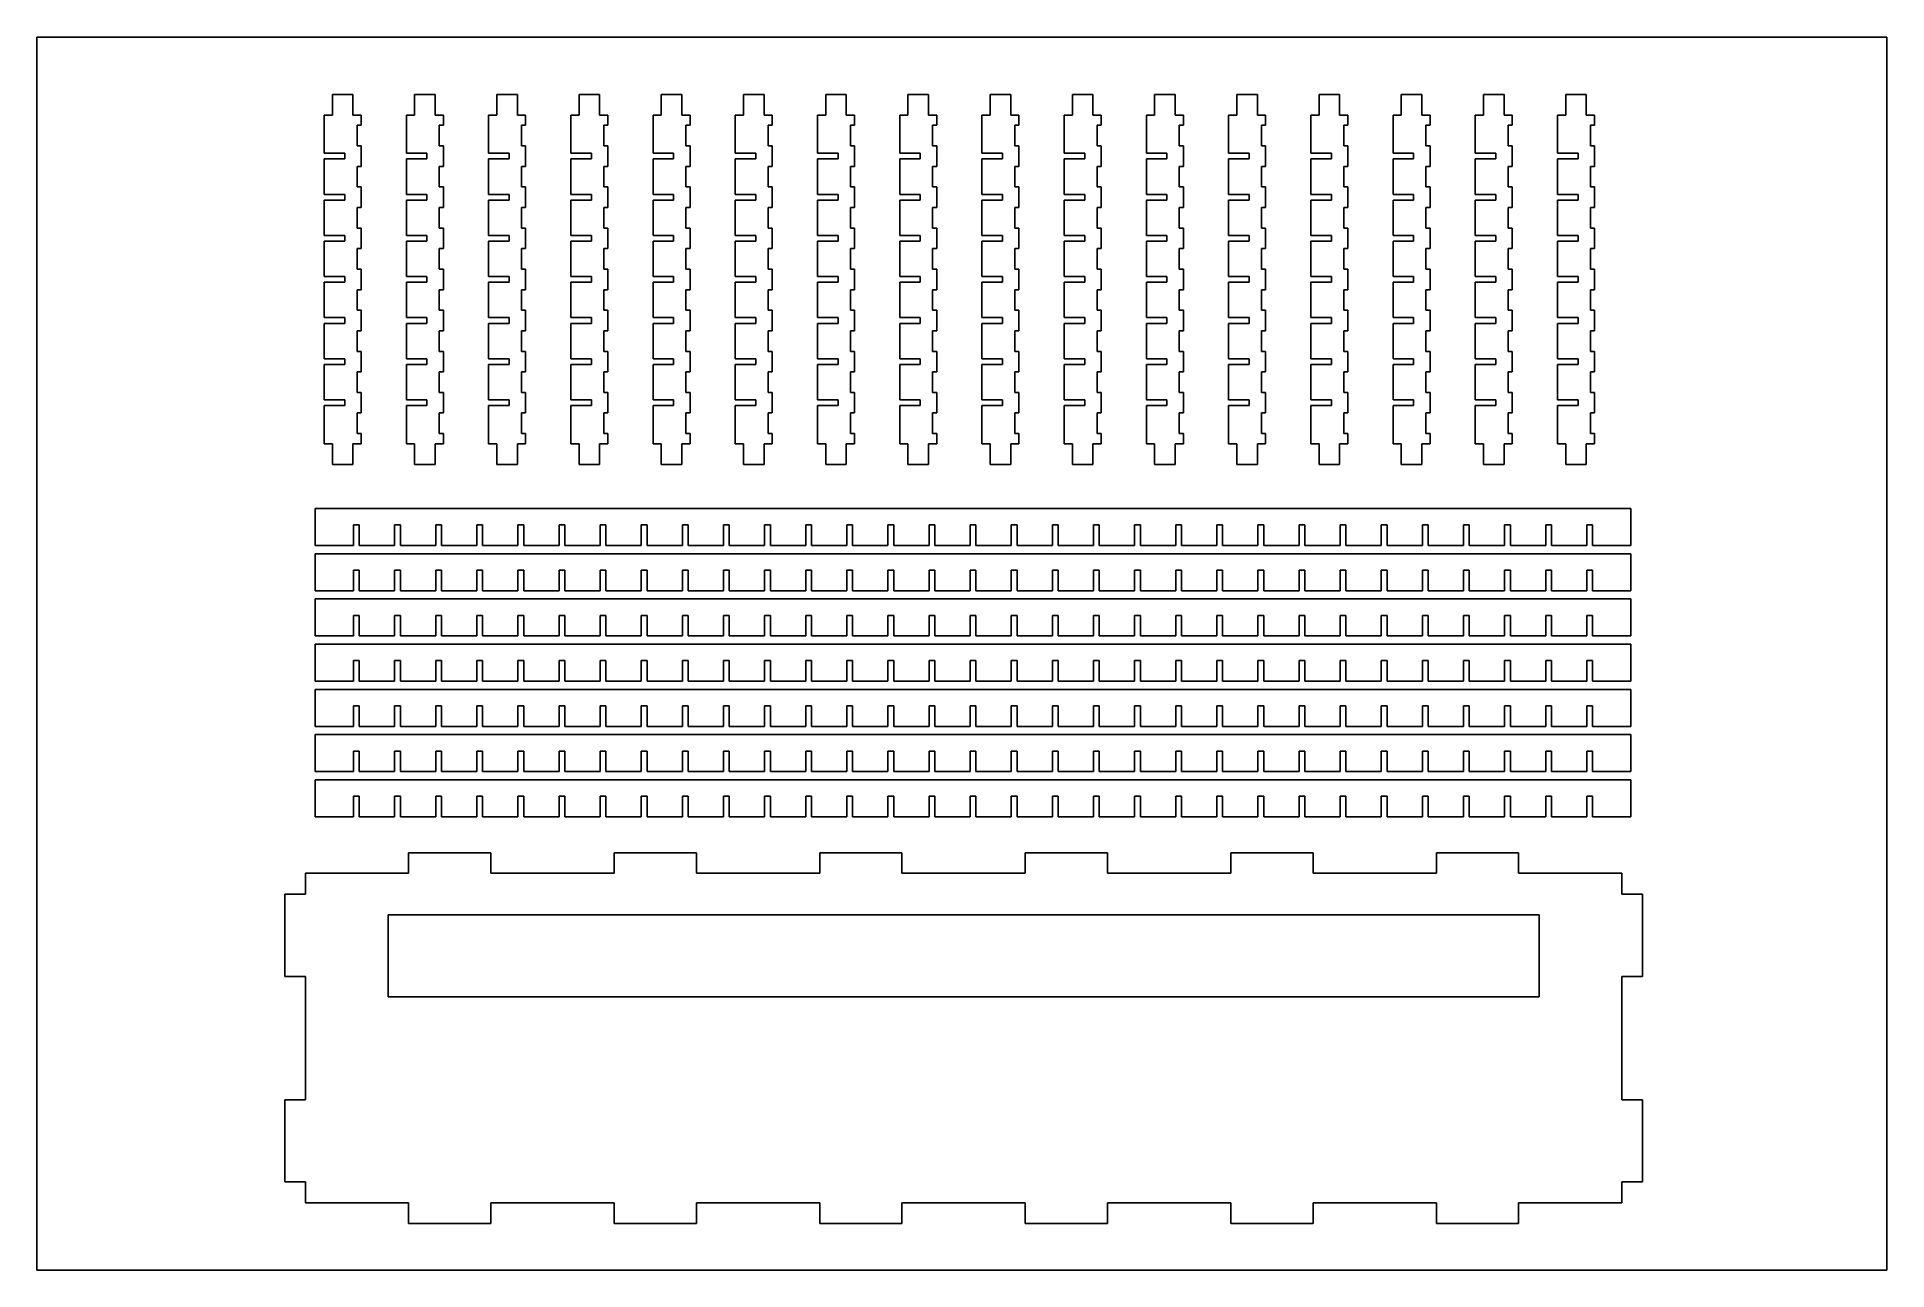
# Model space of a CAD drawing. Header units: millimetres. Extents: x 60 to 510, y 52 to 352.
import ezdxf

# ---------------------------------------------------------------- set-up
doc = ezdxf.new("R2010")
doc.units = ezdxf.units.MM

msp = doc.modelspace()

# ---------------------------------------------------------------- linework, layer by layer
at = {"color": 7, "linetype": 'Continuous'}
for p, q in [((59.64, 352.2), (509.64, 352.2)), ((59.64, 352.2), (59.64, 52.2)), ((509.64, 352.2), (509.64, 52.2)), ((59.64, 52.2), (509.64, 52.2))]:
    msp.add_line(p, q, dxfattribs=at)
at = {"color": 7, "linetype": 'Continuous', "lineweight": 25}
for p, q in [((131.49, 333.22), (131.49, 338.22)), ((131.49, 338.22), (136.49, 338.22)), ((136.49, 333.22), (136.49, 338.22)), ((151.49, 333.22), (151.49, 338.22)), ((151.49, 338.22), (156.49, 338.22)), ((156.49, 333.22), (156.49, 338.22)), ((171.49, 333.22), (171.49, 338.22)), ((171.49, 338.22), (176.49, 338.22)), ((176.49, 333.22), (176.49, 338.22)), ((191.49, 333.22), (191.49, 338.22)), ((191.49, 338.22), (196.49, 338.22)), ((196.49, 333.22), (196.49, 338.22)), ((211.49, 333.22), (211.49, 338.22)), ((211.49, 338.22), (216.49, 338.22)), ((216.49, 333.22), (216.49, 338.22)), ((231.49, 333.22), (231.49, 338.22)), ((231.49, 338.22), (236.49, 338.22)), ((236.49, 333.22), (236.49, 338.22)), ((251.49, 333.22), (251.49, 338.22)), ((251.49, 338.22), (256.49, 338.22)), ((256.49, 333.22), (256.49, 338.22)), ((271.49, 333.22), (271.49, 338.22)), ((271.49, 338.22), (276.49, 338.22)), ((276.49, 333.22), (276.49, 338.22)), ((291.49, 333.22), (291.49, 338.22)), ((291.49, 338.22), (296.49, 338.22)), ((296.49, 333.22), (296.49, 338.22)), ((311.49, 333.22), (311.49, 338.22)), ((311.49, 338.22), (316.49, 338.22)), ((316.49, 333.22), (316.49, 338.22)), ((331.49, 333.22), (331.49, 338.22)), ((331.49, 338.22), (336.49, 338.22)), ((336.49, 333.22), (336.49, 338.22)), ((351.49, 333.22), (351.49, 338.22)), ((351.49, 338.22), (356.49, 338.22)), ((356.49, 333.22), (356.49, 338.22)), ((371.49, 333.22), (371.49, 338.22)), ((371.49, 338.22), (376.49, 338.22)), ((376.49, 333.22), (376.49, 338.22)), ((391.49, 333.22), (391.49, 338.22)), ((391.49, 338.22), (396.49, 338.22)), ((396.49, 333.22), (396.49, 338.22)), ((411.49, 333.22), (411.49, 338.22)), ((411.49, 338.22), (416.49, 338.22)), ((416.49, 333.22), (416.49, 338.22)), ((431.49, 333.22), (431.49, 338.22)), ((431.49, 338.22), (436.49, 338.22)), ((436.49, 333.22), (436.49, 338.22)), ((129.49, 333.22), (129.49, 323.92)), ((129.49, 333.22), (131.49, 333.22)), ((136.49, 333.22), (138.49, 333.22)), ((138.49, 333.22), (138.49, 330.72)), ((149.49, 333.22), (149.49, 323.92)), ((149.49, 333.22), (151.49, 333.22)), ((156.49, 333.22), (158.49, 333.22)), ((158.49, 333.22), (158.49, 330.72)), ((169.49, 333.22), (169.49, 323.92)), ((169.49, 333.22), (171.49, 333.22)), ((176.49, 333.22), (178.49, 333.22)), ((178.49, 333.22), (178.49, 330.72)), ((189.49, 333.22), (189.49, 323.92)), ((189.49, 333.22), (191.49, 333.22)), ((196.49, 333.22), (198.49, 333.22)), ((198.49, 333.22), (198.49, 330.72)), ((209.49, 333.22), (209.49, 323.92)), ((209.49, 333.22), (211.49, 333.22)), ((216.49, 333.22), (218.49, 333.22)), ((218.49, 333.22), (218.49, 330.72)), ((229.49, 333.22), (229.49, 323.92)), ((229.49, 333.22), (231.49, 333.22)), ((236.49, 333.22), (238.49, 333.22)), ((238.49, 333.22), (238.49, 330.72)), ((249.49, 333.22), (249.49, 323.92)), ((249.49, 333.22), (251.49, 333.22)), ((256.49, 333.22), (258.49, 333.22)), ((258.49, 333.22), (258.49, 330.72)), ((269.49, 333.22), (269.49, 323.92)), ((269.49, 333.22), (271.49, 333.22)), ((276.49, 333.22), (278.49, 333.22)), ((278.49, 333.22), (278.49, 330.72)), ((289.49, 333.22), (289.49, 323.92)), ((289.49, 333.22), (291.49, 333.22)), ((296.49, 333.22), (298.49, 333.22)), ((298.49, 333.22), (298.49, 330.72)), ((309.49, 333.22), (309.49, 323.92)), ((309.49, 333.22), (311.49, 333.22)), ((316.49, 333.22), (318.49, 333.22)), ((318.49, 333.22), (318.49, 330.72)), ((329.49, 333.22), (329.49, 323.92)), ((329.49, 333.22), (331.49, 333.22)), ((336.49, 333.22), (338.49, 333.22)), ((338.49, 333.22), (338.49, 330.72)), ((349.49, 333.22), (349.49, 323.92)), ((349.49, 333.22), (351.49, 333.22)), ((356.49, 333.22), (358.49, 333.22)), ((358.49, 333.22), (358.49, 330.72)), ((369.49, 333.22), (369.49, 323.92)), ((369.49, 333.22), (371.49, 333.22)), ((376.49, 333.22), (378.49, 333.22)), ((378.49, 333.22), (378.49, 330.72)), ((389.49, 333.22), (389.49, 323.92)), ((389.49, 333.22), (391.49, 333.22)), ((396.49, 333.22), (398.49, 333.22)), ((398.49, 333.22), (398.49, 330.72)), ((409.49, 333.22), (409.49, 323.92)), ((409.49, 333.22), (411.49, 333.22)), ((416.49, 333.22), (418.49, 333.22)), ((418.49, 333.22), (418.49, 330.72)), ((429.49, 333.22), (429.49, 323.92)), ((429.49, 333.22), (431.49, 333.22)), ((436.49, 333.22), (438.49, 333.22)), ((438.49, 333.22), (438.49, 330.72)), ((138.49, 330.72), (137.49, 330.72)), ((137.49, 330.72), (137.49, 325.72)), ((158.49, 330.72), (157.49, 330.72)), ((157.49, 330.72), (157.49, 325.72)), ((178.49, 330.72), (177.49, 330.72)), ((177.49, 330.72), (177.49, 325.72)), ((198.49, 330.72), (197.49, 330.72)), ((197.49, 330.72), (197.49, 325.72)), ((218.49, 330.72), (217.49, 330.72)), ((217.49, 330.72), (217.49, 325.72)), ((238.49, 330.72), (237.49, 330.72)), ((237.49, 330.72), (237.49, 325.72)), ((258.49, 330.72), (257.49, 330.72)), ((257.49, 330.72), (257.49, 325.72)), ((278.49, 330.72), (277.49, 330.72)), ((277.49, 330.72), (277.49, 325.72)), ((298.49, 330.72), (297.49, 330.72)), ((297.49, 330.72), (297.49, 325.72)), ((318.49, 330.72), (317.49, 330.72)), ((317.49, 330.72), (317.49, 325.72)), ((338.49, 330.72), (337.49, 330.72)), ((337.49, 330.72), (337.49, 325.72)), ((358.49, 330.72), (357.49, 330.72)), ((357.49, 330.72), (357.49, 325.72)), ((378.49, 330.72), (377.49, 330.72)), ((377.49, 330.72), (377.49, 325.72)), ((398.49, 330.72), (397.49, 330.72)), ((397.49, 330.72), (397.49, 325.72)), ((418.49, 330.72), (417.49, 330.72)), ((417.49, 330.72), (417.49, 325.72)), ((438.49, 330.72), (437.49, 330.72)), ((437.49, 330.72), (437.49, 325.72)), ((137.49, 325.72), (138.49, 325.72)), ((138.49, 325.72), (138.49, 320.72)), ((157.49, 325.72), (158.49, 325.72)), ((158.49, 325.72), (158.49, 320.72)), ((177.49, 325.72), (178.49, 325.72)), ((178.49, 325.72), (178.49, 320.72)), ((197.49, 325.72), (198.49, 325.72)), ((198.49, 325.72), (198.49, 320.72)), ((217.49, 325.72), (218.49, 325.72)), ((218.49, 325.72), (218.49, 320.72)), ((237.49, 325.72), (238.49, 325.72)), ((238.49, 325.72), (238.49, 320.72)), ((257.49, 325.72), (258.49, 325.72)), ((258.49, 325.72), (258.49, 320.72)), ((277.49, 325.72), (278.49, 325.72)), ((278.49, 325.72), (278.49, 320.72)), ((297.49, 325.72), (298.49, 325.72)), ((298.49, 325.72), (298.49, 320.72)), ((317.49, 325.72), (318.49, 325.72)), ((318.49, 325.72), (318.49, 320.72)), ((337.49, 325.72), (338.49, 325.72)), ((338.49, 325.72), (338.49, 320.72)), ((357.49, 325.72), (358.49, 325.72)), ((358.49, 325.72), (358.49, 320.72)), ((377.49, 325.72), (378.49, 325.72)), ((378.49, 325.72), (378.49, 320.72)), ((397.49, 325.72), (398.49, 325.72)), ((398.49, 325.72), (398.49, 320.72)), ((417.49, 325.72), (418.49, 325.72)), ((418.49, 325.72), (418.49, 320.72)), ((437.49, 325.72), (438.49, 325.72)), ((438.49, 325.72), (438.49, 320.72)), ((134.49, 323.92), (129.49, 323.92)), ((129.49, 322.52), (129.49, 313.92)), ((129.49, 322.52), (134.49, 322.52)), ((134.49, 322.52), (134.49, 323.92)), ((138.49, 320.72), (137.49, 320.72)), ((137.49, 320.72), (137.49, 315.72)), ((154.49, 323.92), (149.49, 323.92)), ((149.49, 322.52), (149.49, 313.92)), ((149.49, 322.52), (154.49, 322.52)), ((154.49, 322.52), (154.49, 323.92)), ((158.49, 320.72), (157.49, 320.72)), ((157.49, 320.72), (157.49, 315.72)), ((174.49, 323.92), (169.49, 323.92)), ((169.49, 322.52), (169.49, 313.92)), ((169.49, 322.52), (174.49, 322.52)), ((174.49, 322.52), (174.49, 323.92)), ((178.49, 320.72), (177.49, 320.72)), ((177.49, 320.72), (177.49, 315.72)), ((194.49, 323.92), (189.49, 323.92)), ((189.49, 322.52), (189.49, 313.92)), ((189.49, 322.52), (194.49, 322.52)), ((194.49, 322.52), (194.49, 323.92)), ((198.49, 320.72), (197.49, 320.72)), ((197.49, 320.72), (197.49, 315.72)), ((214.49, 323.92), (209.49, 323.92)), ((209.49, 322.52), (209.49, 313.92)), ((209.49, 322.52), (214.49, 322.52)), ((214.49, 322.52), (214.49, 323.92)), ((218.49, 320.72), (217.49, 320.72)), ((217.49, 320.72), (217.49, 315.72)), ((234.49, 323.92), (229.49, 323.92)), ((229.49, 322.52), (229.49, 313.92)), ((229.49, 322.52), (234.49, 322.52)), ((234.49, 322.52), (234.49, 323.92)), ((238.49, 320.72), (237.49, 320.72)), ((237.49, 320.72), (237.49, 315.72)), ((254.49, 323.92), (249.49, 323.92)), ((249.49, 322.52), (249.49, 313.92)), ((249.49, 322.52), (254.49, 322.52)), ((254.49, 322.52), (254.49, 323.92)), ((258.49, 320.72), (257.49, 320.72)), ((257.49, 320.72), (257.49, 315.72)), ((274.49, 323.92), (269.49, 323.92)), ((269.49, 322.52), (269.49, 313.92)), ((269.49, 322.52), (274.49, 322.52)), ((274.49, 322.52), (274.49, 323.92)), ((278.49, 320.72), (277.49, 320.72)), ((277.49, 320.72), (277.49, 315.72)), ((294.49, 323.92), (289.49, 323.92)), ((289.49, 322.52), (289.49, 313.92)), ((289.49, 322.52), (294.49, 322.52)), ((294.49, 322.52), (294.49, 323.92)), ((298.49, 320.72), (297.49, 320.72)), ((297.49, 320.72), (297.49, 315.72)), ((314.49, 323.92), (309.49, 323.92)), ((309.49, 322.52), (309.49, 313.92)), ((309.49, 322.52), (314.49, 322.52)), ((314.49, 322.52), (314.49, 323.92)), ((318.49, 320.72), (317.49, 320.72)), ((317.49, 320.72), (317.49, 315.72)), ((334.49, 323.92), (329.49, 323.92)), ((329.49, 322.52), (329.49, 313.92)), ((329.49, 322.52), (334.49, 322.52)), ((334.49, 322.52), (334.49, 323.92)), ((338.49, 320.72), (337.49, 320.72)), ((337.49, 320.72), (337.49, 315.72)), ((354.49, 323.92), (349.49, 323.92)), ((349.49, 322.52), (349.49, 313.92)), ((349.49, 322.52), (354.49, 322.52)), ((354.49, 322.52), (354.49, 323.92)), ((358.49, 320.72), (357.49, 320.72)), ((357.49, 320.72), (357.49, 315.72)), ((374.49, 323.92), (369.49, 323.92)), ((369.49, 322.52), (369.49, 313.92)), ((369.49, 322.52), (374.49, 322.52)), ((374.49, 322.52), (374.49, 323.92)), ((378.49, 320.72), (377.49, 320.72)), ((377.49, 320.72), (377.49, 315.72)), ((394.49, 323.92), (389.49, 323.92)), ((389.49, 322.52), (389.49, 313.92)), ((389.49, 322.52), (394.49, 322.52)), ((394.49, 322.52), (394.49, 323.92)), ((398.49, 320.72), (397.49, 320.72)), ((397.49, 320.72), (397.49, 315.72)), ((414.49, 323.92), (409.49, 323.92)), ((409.49, 322.52), (409.49, 313.92)), ((409.49, 322.52), (414.49, 322.52)), ((414.49, 322.52), (414.49, 323.92)), ((418.49, 320.72), (417.49, 320.72)), ((417.49, 320.72), (417.49, 315.72)), ((434.49, 323.92), (429.49, 323.92)), ((429.49, 322.52), (429.49, 313.92)), ((429.49, 322.52), (434.49, 322.52)), ((434.49, 322.52), (434.49, 323.92)), ((438.49, 320.72), (437.49, 320.72)), ((437.49, 320.72), (437.49, 315.72)), ((137.49, 315.72), (138.49, 315.72)), ((138.49, 315.72), (138.49, 310.72)), ((157.49, 315.72), (158.49, 315.72)), ((158.49, 315.72), (158.49, 310.72)), ((177.49, 315.72), (178.49, 315.72)), ((178.49, 315.72), (178.49, 310.72)), ((197.49, 315.72), (198.49, 315.72)), ((198.49, 315.72), (198.49, 310.72)), ((217.49, 315.72), (218.49, 315.72)), ((218.49, 315.72), (218.49, 310.72)), ((237.49, 315.72), (238.49, 315.72)), ((238.49, 315.72), (238.49, 310.72)), ((257.49, 315.72), (258.49, 315.72)), ((258.49, 315.72), (258.49, 310.72)), ((277.49, 315.72), (278.49, 315.72)), ((278.49, 315.72), (278.49, 310.72)), ((297.49, 315.72), (298.49, 315.72)), ((298.49, 315.72), (298.49, 310.72)), ((317.49, 315.72), (318.49, 315.72)), ((318.49, 315.72), (318.49, 310.72)), ((337.49, 315.72), (338.49, 315.72)), ((338.49, 315.72), (338.49, 310.72)), ((357.49, 315.72), (358.49, 315.72)), ((358.49, 315.72), (358.49, 310.72)), ((377.49, 315.72), (378.49, 315.72)), ((378.49, 315.72), (378.49, 310.72)), ((397.49, 315.72), (398.49, 315.72)), ((398.49, 315.72), (398.49, 310.72)), ((417.49, 315.72), (418.49, 315.72)), ((418.49, 315.72), (418.49, 310.72)), ((437.49, 315.72), (438.49, 315.72)), ((438.49, 315.72), (438.49, 310.72)), ((134.49, 313.92), (129.49, 313.92)), ((129.49, 312.52), (129.49, 303.92)), ((129.49, 312.52), (134.49, 312.52)), ((134.49, 312.52), (134.49, 313.92)), ((138.49, 310.72), (137.49, 310.72)), ((137.49, 310.72), (137.49, 305.72)), ((154.49, 313.92), (149.49, 313.92)), ((149.49, 312.52), (149.49, 303.92)), ((149.49, 312.52), (154.49, 312.52)), ((154.49, 312.52), (154.49, 313.92)), ((158.49, 310.72), (157.49, 310.72)), ((157.49, 310.72), (157.49, 305.72)), ((174.49, 313.92), (169.49, 313.92)), ((169.49, 312.52), (169.49, 303.92)), ((169.49, 312.52), (174.49, 312.52)), ((174.49, 312.52), (174.49, 313.92)), ((178.49, 310.72), (177.49, 310.72)), ((177.49, 310.72), (177.49, 305.72)), ((194.49, 313.92), (189.49, 313.92)), ((189.49, 312.52), (189.49, 303.92)), ((189.49, 312.52), (194.49, 312.52)), ((194.49, 312.52), (194.49, 313.92)), ((198.49, 310.72), (197.49, 310.72)), ((197.49, 310.72), (197.49, 305.72)), ((214.49, 313.92), (209.49, 313.92)), ((209.49, 312.52), (209.49, 303.92)), ((209.49, 312.52), (214.49, 312.52)), ((214.49, 312.52), (214.49, 313.92)), ((218.49, 310.72), (217.49, 310.72)), ((217.49, 310.72), (217.49, 305.72)), ((234.49, 313.92), (229.49, 313.92)), ((229.49, 312.52), (229.49, 303.92)), ((229.49, 312.52), (234.49, 312.52)), ((234.49, 312.52), (234.49, 313.92)), ((238.49, 310.72), (237.49, 310.72)), ((237.49, 310.72), (237.49, 305.72)), ((254.49, 313.92), (249.49, 313.92)), ((249.49, 312.52), (249.49, 303.92)), ((249.49, 312.52), (254.49, 312.52)), ((254.49, 312.52), (254.49, 313.92)), ((258.49, 310.72), (257.49, 310.72)), ((257.49, 310.72), (257.49, 305.72)), ((274.49, 313.92), (269.49, 313.92)), ((269.49, 312.52), (269.49, 303.92)), ((269.49, 312.52), (274.49, 312.52)), ((274.49, 312.52), (274.49, 313.92)), ((278.49, 310.72), (277.49, 310.72)), ((277.49, 310.72), (277.49, 305.72)), ((294.49, 313.92), (289.49, 313.92)), ((289.49, 312.52), (289.49, 303.92)), ((289.49, 312.52), (294.49, 312.52)), ((294.49, 312.52), (294.49, 313.92)), ((298.49, 310.72), (297.49, 310.72)), ((297.49, 310.72), (297.49, 305.72)), ((314.49, 313.92), (309.49, 313.92)), ((309.49, 312.52), (309.49, 303.92)), ((309.49, 312.52), (314.49, 312.52)), ((314.49, 312.52), (314.49, 313.92)), ((318.49, 310.72), (317.49, 310.72)), ((317.49, 310.72), (317.49, 305.72)), ((334.49, 313.92), (329.49, 313.92)), ((329.49, 312.52), (329.49, 303.92)), ((329.49, 312.52), (334.49, 312.52)), ((334.49, 312.52), (334.49, 313.92)), ((338.49, 310.72), (337.49, 310.72)), ((337.49, 310.72), (337.49, 305.72)), ((354.49, 313.92), (349.49, 313.92)), ((349.49, 312.52), (349.49, 303.92)), ((349.49, 312.52), (354.49, 312.52)), ((354.49, 312.52), (354.49, 313.92)), ((358.49, 310.72), (357.49, 310.72)), ((357.49, 310.72), (357.49, 305.72)), ((374.49, 313.92), (369.49, 313.92)), ((369.49, 312.52), (369.49, 303.92)), ((369.49, 312.52), (374.49, 312.52)), ((374.49, 312.52), (374.49, 313.92)), ((378.49, 310.72), (377.49, 310.72)), ((377.49, 310.72), (377.49, 305.72)), ((394.49, 313.92), (389.49, 313.92)), ((389.49, 312.52), (389.49, 303.92)), ((389.49, 312.52), (394.49, 312.52)), ((394.49, 312.52), (394.49, 313.92)), ((398.49, 310.72), (397.49, 310.72)), ((397.49, 310.72), (397.49, 305.72)), ((414.49, 313.92), (409.49, 313.92)), ((409.49, 312.52), (409.49, 303.92)), ((409.49, 312.52), (414.49, 312.52)), ((414.49, 312.52), (414.49, 313.92)), ((418.49, 310.72), (417.49, 310.72)), ((417.49, 310.72), (417.49, 305.72)), ((434.49, 313.92), (429.49, 313.92)), ((429.49, 312.52), (429.49, 303.92)), ((429.49, 312.52), (434.49, 312.52)), ((434.49, 312.52), (434.49, 313.92)), ((438.49, 310.72), (437.49, 310.72)), ((437.49, 310.72), (437.49, 305.72)), ((134.49, 303.92), (129.49, 303.92)), ((129.49, 302.52), (129.49, 293.92)), ((129.49, 302.52), (134.49, 302.52)), ((134.49, 302.52), (134.49, 303.92)), ((137.49, 305.72), (138.49, 305.72)), ((138.49, 305.72), (138.49, 300.72)), ((154.49, 303.92), (149.49, 303.92)), ((149.49, 302.52), (149.49, 293.92)), ((149.49, 302.52), (154.49, 302.52)), ((154.49, 302.52), (154.49, 303.92)), ((157.49, 305.72), (158.49, 305.72)), ((158.49, 305.72), (158.49, 300.72)), ((174.49, 303.92), (169.49, 303.92)), ((169.49, 302.52), (169.49, 293.92)), ((169.49, 302.52), (174.49, 302.52)), ((174.49, 302.52), (174.49, 303.92)), ((177.49, 305.72), (178.49, 305.72)), ((178.49, 305.72), (178.49, 300.72)), ((194.49, 303.92), (189.49, 303.92)), ((189.49, 302.52), (189.49, 293.92)), ((189.49, 302.52), (194.49, 302.52)), ((194.49, 302.52), (194.49, 303.92)), ((197.49, 305.72), (198.49, 305.72)), ((198.49, 305.72), (198.49, 300.72)), ((214.49, 303.92), (209.49, 303.92)), ((209.49, 302.52), (209.49, 293.92)), ((209.49, 302.52), (214.49, 302.52)), ((214.49, 302.52), (214.49, 303.92)), ((217.49, 305.72), (218.49, 305.72)), ((218.49, 305.72), (218.49, 300.72)), ((234.49, 303.92), (229.49, 303.92)), ((229.49, 302.52), (229.49, 293.92)), ((229.49, 302.52), (234.49, 302.52)), ((234.49, 302.52), (234.49, 303.92)), ((237.49, 305.72), (238.49, 305.72)), ((238.49, 305.72), (238.49, 300.72)), ((254.49, 303.92), (249.49, 303.92)), ((249.49, 302.52), (249.49, 293.92)), ((249.49, 302.52), (254.49, 302.52)), ((254.49, 302.52), (254.49, 303.92)), ((257.49, 305.72), (258.49, 305.72)), ((258.49, 305.72), (258.49, 300.72)), ((274.49, 303.92), (269.49, 303.92)), ((269.49, 302.52), (269.49, 293.92)), ((269.49, 302.52), (274.49, 302.52)), ((274.49, 302.52), (274.49, 303.92)), ((277.49, 305.72), (278.49, 305.72)), ((278.49, 305.72), (278.49, 300.72)), ((294.49, 303.92), (289.49, 303.92)), ((289.49, 302.52), (289.49, 293.92)), ((289.49, 302.52), (294.49, 302.52)), ((294.49, 302.52), (294.49, 303.92)), ((297.49, 305.72), (298.49, 305.72)), ((298.49, 305.72), (298.49, 300.72)), ((314.49, 303.92), (309.49, 303.92)), ((309.49, 302.52), (309.49, 293.92)), ((309.49, 302.52), (314.49, 302.52)), ((314.49, 302.52), (314.49, 303.92)), ((317.49, 305.72), (318.49, 305.72)), ((318.49, 305.72), (318.49, 300.72)), ((334.49, 303.92), (329.49, 303.92)), ((329.49, 302.52), (329.49, 293.92)), ((329.49, 302.52), (334.49, 302.52)), ((334.49, 302.52), (334.49, 303.92)), ((337.49, 305.72), (338.49, 305.72)), ((338.49, 305.72), (338.49, 300.72)), ((354.49, 303.92), (349.49, 303.92)), ((349.49, 302.52), (349.49, 293.92)), ((349.49, 302.52), (354.49, 302.52)), ((354.49, 302.52), (354.49, 303.92)), ((357.49, 305.72), (358.49, 305.72)), ((358.49, 305.72), (358.49, 300.72)), ((374.49, 303.92), (369.49, 303.92)), ((369.49, 302.52), (369.49, 293.92)), ((369.49, 302.52), (374.49, 302.52)), ((374.49, 302.52), (374.49, 303.92)), ((377.49, 305.72), (378.49, 305.72)), ((378.49, 305.72), (378.49, 300.72)), ((394.49, 303.92), (389.49, 303.92)), ((389.49, 302.52), (389.49, 293.92)), ((389.49, 302.52), (394.49, 302.52)), ((394.49, 302.52), (394.49, 303.92)), ((397.49, 305.72), (398.49, 305.72)), ((398.49, 305.72), (398.49, 300.72)), ((414.49, 303.92), (409.49, 303.92)), ((409.49, 302.52), (409.49, 293.92)), ((409.49, 302.52), (414.49, 302.52)), ((414.49, 302.52), (414.49, 303.92)), ((417.49, 305.72), (418.49, 305.72)), ((418.49, 305.72), (418.49, 300.72)), ((434.49, 303.92), (429.49, 303.92)), ((429.49, 302.52), (429.49, 293.92)), ((429.49, 302.52), (434.49, 302.52)), ((434.49, 302.52), (434.49, 303.92)), ((437.49, 305.72), (438.49, 305.72)), ((438.49, 305.72), (438.49, 300.72)), ((138.49, 300.72), (137.49, 300.72)), ((137.49, 300.72), (137.49, 295.72)), ((158.49, 300.72), (157.49, 300.72)), ((157.49, 300.72), (157.49, 295.72)), ((178.49, 300.72), (177.49, 300.72)), ((177.49, 300.72), (177.49, 295.72)), ((198.49, 300.72), (197.49, 300.72)), ((197.49, 300.72), (197.49, 295.72)), ((218.49, 300.72), (217.49, 300.72)), ((217.49, 300.72), (217.49, 295.72)), ((238.49, 300.72), (237.49, 300.72)), ((237.49, 300.72), (237.49, 295.72)), ((258.49, 300.72), (257.49, 300.72)), ((257.49, 300.72), (257.49, 295.72)), ((278.49, 300.72), (277.49, 300.72)), ((277.49, 300.72), (277.49, 295.72)), ((298.49, 300.72), (297.49, 300.72)), ((297.49, 300.72), (297.49, 295.72)), ((318.49, 300.72), (317.49, 300.72)), ((317.49, 300.72), (317.49, 295.72)), ((338.49, 300.72), (337.49, 300.72)), ((337.49, 300.72), (337.49, 295.72)), ((358.49, 300.72), (357.49, 300.72)), ((357.49, 300.72), (357.49, 295.72)), ((378.49, 300.72), (377.49, 300.72)), ((377.49, 300.72), (377.49, 295.72)), ((398.49, 300.72), (397.49, 300.72)), ((397.49, 300.72), (397.49, 295.72)), ((418.49, 300.72), (417.49, 300.72)), ((417.49, 300.72), (417.49, 295.72)), ((438.49, 300.72), (437.49, 300.72)), ((437.49, 300.72), (437.49, 295.72)), ((134.49, 293.92), (129.49, 293.92)), ((129.49, 292.52), (129.49, 283.92)), ((129.49, 292.52), (134.49, 292.52)), ((134.49, 292.52), (134.49, 293.92)), ((137.49, 295.72), (138.49, 295.72)), ((138.49, 295.72), (138.49, 290.72)), ((154.49, 293.92), (149.49, 293.92)), ((149.49, 292.52), (149.49, 283.92)), ((149.49, 292.52), (154.49, 292.52)), ((154.49, 292.52), (154.49, 293.92)), ((157.49, 295.72), (158.49, 295.72)), ((158.49, 295.72), (158.49, 290.72)), ((174.49, 293.92), (169.49, 293.92)), ((169.49, 292.52), (169.49, 283.92)), ((169.49, 292.52), (174.49, 292.52)), ((174.49, 292.52), (174.49, 293.92)), ((177.49, 295.72), (178.49, 295.72)), ((178.49, 295.72), (178.49, 290.72)), ((194.49, 293.92), (189.49, 293.92)), ((189.49, 292.52), (189.49, 283.92)), ((189.49, 292.52), (194.49, 292.52)), ((194.49, 292.52), (194.49, 293.92)), ((197.49, 295.72), (198.49, 295.72)), ((198.49, 295.72), (198.49, 290.72)), ((214.49, 293.92), (209.49, 293.92)), ((209.49, 292.52), (209.49, 283.92)), ((209.49, 292.52), (214.49, 292.52)), ((214.49, 292.52), (214.49, 293.92)), ((217.49, 295.72), (218.49, 295.72)), ((218.49, 295.72), (218.49, 290.72)), ((234.49, 293.92), (229.49, 293.92)), ((229.49, 292.52), (229.49, 283.92)), ((229.49, 292.52), (234.49, 292.52)), ((234.49, 292.52), (234.49, 293.92)), ((237.49, 295.72), (238.49, 295.72)), ((238.49, 295.72), (238.49, 290.72)), ((254.49, 293.92), (249.49, 293.92)), ((249.49, 292.52), (249.49, 283.92)), ((249.49, 292.52), (254.49, 292.52)), ((254.49, 292.52), (254.49, 293.92)), ((257.49, 295.72), (258.49, 295.72)), ((258.49, 295.72), (258.49, 290.72)), ((274.49, 293.92), (269.49, 293.92)), ((269.49, 292.52), (269.49, 283.92)), ((269.49, 292.52), (274.49, 292.52)), ((274.49, 292.52), (274.49, 293.92)), ((277.49, 295.72), (278.49, 295.72)), ((278.49, 295.72), (278.49, 290.72)), ((294.49, 293.92), (289.49, 293.92)), ((289.49, 292.52), (289.49, 283.92)), ((289.49, 292.52), (294.49, 292.52)), ((294.49, 292.52), (294.49, 293.92)), ((297.49, 295.72), (298.49, 295.72)), ((298.49, 295.72), (298.49, 290.72)), ((314.49, 293.92), (309.49, 293.92)), ((309.49, 292.52), (309.49, 283.92)), ((309.49, 292.52), (314.49, 292.52)), ((314.49, 292.52), (314.49, 293.92)), ((317.49, 295.72), (318.49, 295.72)), ((318.49, 295.72), (318.49, 290.72)), ((334.49, 293.92), (329.49, 293.92)), ((329.49, 292.52), (329.49, 283.92)), ((329.49, 292.52), (334.49, 292.52)), ((334.49, 292.52), (334.49, 293.92)), ((337.49, 295.72), (338.49, 295.72)), ((338.49, 295.72), (338.49, 290.72)), ((354.49, 293.92), (349.49, 293.92)), ((349.49, 292.52), (349.49, 283.92)), ((349.49, 292.52), (354.49, 292.52)), ((354.49, 292.52), (354.49, 293.92)), ((357.49, 295.72), (358.49, 295.72)), ((358.49, 295.72), (358.49, 290.72)), ((374.49, 293.92), (369.49, 293.92)), ((369.49, 292.52), (369.49, 283.92)), ((369.49, 292.52), (374.49, 292.52)), ((374.49, 292.52), (374.49, 293.92)), ((377.49, 295.72), (378.49, 295.72)), ((378.49, 295.72), (378.49, 290.72)), ((394.49, 293.92), (389.49, 293.92)), ((389.49, 292.52), (389.49, 283.92)), ((389.49, 292.52), (394.49, 292.52)), ((394.49, 292.52), (394.49, 293.92)), ((397.49, 295.72), (398.49, 295.72)), ((398.49, 295.72), (398.49, 290.72)), ((414.49, 293.92), (409.49, 293.92)), ((409.49, 292.52), (409.49, 283.92)), ((409.49, 292.52), (414.49, 292.52)), ((414.49, 292.52), (414.49, 293.92)), ((417.49, 295.72), (418.49, 295.72)), ((418.49, 295.72), (418.49, 290.72)), ((434.49, 293.92), (429.49, 293.92)), ((429.49, 292.52), (429.49, 283.92)), ((429.49, 292.52), (434.49, 292.52)), ((434.49, 292.52), (434.49, 293.92)), ((437.49, 295.72), (438.49, 295.72)), ((438.49, 295.72), (438.49, 290.72)), ((138.49, 290.72), (137.49, 290.72)), ((137.49, 290.72), (137.49, 285.72)), ((158.49, 290.72), (157.49, 290.72)), ((157.49, 290.72), (157.49, 285.72)), ((178.49, 290.72), (177.49, 290.72)), ((177.49, 290.72), (177.49, 285.72)), ((198.49, 290.72), (197.49, 290.72)), ((197.49, 290.72), (197.49, 285.72)), ((218.49, 290.72), (217.49, 290.72)), ((217.49, 290.72), (217.49, 285.72)), ((238.49, 290.72), (237.49, 290.72)), ((237.49, 290.72), (237.49, 285.72)), ((258.49, 290.72), (257.49, 290.72)), ((257.49, 290.72), (257.49, 285.72)), ((278.49, 290.72), (277.49, 290.72)), ((277.49, 290.72), (277.49, 285.72)), ((298.49, 290.72), (297.49, 290.72)), ((297.49, 290.72), (297.49, 285.72)), ((318.49, 290.72), (317.49, 290.72)), ((317.49, 290.72), (317.49, 285.72)), ((338.49, 290.72), (337.49, 290.72)), ((337.49, 290.72), (337.49, 285.72)), ((358.49, 290.72), (357.49, 290.72)), ((357.49, 290.72), (357.49, 285.72)), ((378.49, 290.72), (377.49, 290.72)), ((377.49, 290.72), (377.49, 285.72)), ((398.49, 290.72), (397.49, 290.72)), ((397.49, 290.72), (397.49, 285.72)), ((418.49, 290.72), (417.49, 290.72)), ((417.49, 290.72), (417.49, 285.72)), ((438.49, 290.72), (437.49, 290.72)), ((437.49, 290.72), (437.49, 285.72)), ((134.49, 283.92), (129.49, 283.92)), ((134.49, 282.52), (134.49, 283.92)), ((137.49, 285.72), (138.49, 285.72)), ((138.49, 285.72), (138.49, 280.72)), ((154.49, 283.92), (149.49, 283.92)), ((154.49, 282.52), (154.49, 283.92)), ((157.49, 285.72), (158.49, 285.72)), ((158.49, 285.72), (158.49, 280.72)), ((174.49, 283.92), (169.49, 283.92)), ((174.49, 282.52), (174.49, 283.92)), ((177.49, 285.72), (178.49, 285.72)), ((178.49, 285.72), (178.49, 280.72)), ((194.49, 283.92), (189.49, 283.92)), ((194.49, 282.52), (194.49, 283.92)), ((197.49, 285.72), (198.49, 285.72)), ((198.49, 285.72), (198.49, 280.72)), ((214.49, 283.92), (209.49, 283.92)), ((214.49, 282.52), (214.49, 283.92)), ((217.49, 285.72), (218.49, 285.72)), ((218.49, 285.72), (218.49, 280.72)), ((234.49, 283.92), (229.49, 283.92)), ((234.49, 282.52), (234.49, 283.92)), ((237.49, 285.72), (238.49, 285.72)), ((238.49, 285.72), (238.49, 280.72)), ((254.49, 283.92), (249.49, 283.92)), ((254.49, 282.52), (254.49, 283.92)), ((257.49, 285.72), (258.49, 285.72)), ((258.49, 285.72), (258.49, 280.72)), ((274.49, 283.92), (269.49, 283.92)), ((274.49, 282.52), (274.49, 283.92)), ((277.49, 285.72), (278.49, 285.72)), ((278.49, 285.72), (278.49, 280.72)), ((294.49, 283.92), (289.49, 283.92)), ((294.49, 282.52), (294.49, 283.92)), ((297.49, 285.72), (298.49, 285.72)), ((298.49, 285.72), (298.49, 280.72)), ((314.49, 283.92), (309.49, 283.92)), ((314.49, 282.52), (314.49, 283.92)), ((317.49, 285.72), (318.49, 285.72)), ((318.49, 285.72), (318.49, 280.72)), ((334.49, 283.92), (329.49, 283.92)), ((334.49, 282.52), (334.49, 283.92)), ((337.49, 285.72), (338.49, 285.72)), ((338.49, 285.72), (338.49, 280.72)), ((354.49, 283.92), (349.49, 283.92)), ((354.49, 282.52), (354.49, 283.92)), ((357.49, 285.72), (358.49, 285.72)), ((358.49, 285.72), (358.49, 280.72)), ((374.49, 283.92), (369.49, 283.92)), ((374.49, 282.52), (374.49, 283.92)), ((377.49, 285.72), (378.49, 285.72)), ((378.49, 285.72), (378.49, 280.72)), ((394.49, 283.92), (389.49, 283.92)), ((394.49, 282.52), (394.49, 283.92)), ((397.49, 285.72), (398.49, 285.72)), ((398.49, 285.72), (398.49, 280.72)), ((414.49, 283.92), (409.49, 283.92)), ((414.49, 282.52), (414.49, 283.92)), ((417.49, 285.72), (418.49, 285.72)), ((418.49, 285.72), (418.49, 280.72)), ((434.49, 283.92), (429.49, 283.92)), ((434.49, 282.52), (434.49, 283.92)), ((437.49, 285.72), (438.49, 285.72)), ((438.49, 285.72), (438.49, 280.72)), ((129.49, 282.52), (129.49, 273.92)), ((129.49, 282.52), (134.49, 282.52)), ((138.49, 280.72), (137.49, 280.72)), ((137.49, 280.72), (137.49, 275.72)), ((149.49, 282.52), (149.49, 273.92)), ((149.49, 282.52), (154.49, 282.52)), ((158.49, 280.72), (157.49, 280.72)), ((157.49, 280.72), (157.49, 275.72)), ((169.49, 282.52), (169.49, 273.92)), ((169.49, 282.52), (174.49, 282.52)), ((178.49, 280.72), (177.49, 280.72)), ((177.49, 280.72), (177.49, 275.72)), ((189.49, 282.52), (189.49, 273.92)), ((189.49, 282.52), (194.49, 282.52)), ((198.49, 280.72), (197.49, 280.72)), ((197.49, 280.72), (197.49, 275.72)), ((209.49, 282.52), (209.49, 273.92)), ((209.49, 282.52), (214.49, 282.52)), ((218.49, 280.72), (217.49, 280.72)), ((217.49, 280.72), (217.49, 275.72)), ((229.49, 282.52), (229.49, 273.92)), ((229.49, 282.52), (234.49, 282.52)), ((238.49, 280.72), (237.49, 280.72)), ((237.49, 280.72), (237.49, 275.72)), ((249.49, 282.52), (249.49, 273.92)), ((249.49, 282.52), (254.49, 282.52)), ((258.49, 280.72), (257.49, 280.72)), ((257.49, 280.72), (257.49, 275.72)), ((269.49, 282.52), (269.49, 273.92)), ((269.49, 282.52), (274.49, 282.52)), ((278.49, 280.72), (277.49, 280.72)), ((277.49, 280.72), (277.49, 275.72)), ((289.49, 282.52), (289.49, 273.92)), ((289.49, 282.52), (294.49, 282.52)), ((298.49, 280.72), (297.49, 280.72)), ((297.49, 280.72), (297.49, 275.72)), ((309.49, 282.52), (309.49, 273.92)), ((309.49, 282.52), (314.49, 282.52)), ((318.49, 280.72), (317.49, 280.72)), ((317.49, 280.72), (317.49, 275.72)), ((329.49, 282.52), (329.49, 273.92)), ((329.49, 282.52), (334.49, 282.52)), ((338.49, 280.72), (337.49, 280.72)), ((337.49, 280.72), (337.49, 275.72)), ((349.49, 282.52), (349.49, 273.92)), ((349.49, 282.52), (354.49, 282.52)), ((358.49, 280.72), (357.49, 280.72)), ((357.49, 280.72), (357.49, 275.72)), ((369.49, 282.52), (369.49, 273.92)), ((369.49, 282.52), (374.49, 282.52)), ((378.49, 280.72), (377.49, 280.72)), ((377.49, 280.72), (377.49, 275.72)), ((389.49, 282.52), (389.49, 273.92)), ((389.49, 282.52), (394.49, 282.52)), ((398.49, 280.72), (397.49, 280.72)), ((397.49, 280.72), (397.49, 275.72)), ((409.49, 282.52), (409.49, 273.92)), ((409.49, 282.52), (414.49, 282.52)), ((418.49, 280.72), (417.49, 280.72)), ((417.49, 280.72), (417.49, 275.72)), ((429.49, 282.52), (429.49, 273.92)), ((429.49, 282.52), (434.49, 282.52)), ((438.49, 280.72), (437.49, 280.72)), ((437.49, 280.72), (437.49, 275.72)), ((137.49, 275.72), (138.49, 275.72)), ((138.49, 275.72), (138.49, 270.72)), ((157.49, 275.72), (158.49, 275.72)), ((158.49, 275.72), (158.49, 270.72)), ((177.49, 275.72), (178.49, 275.72)), ((178.49, 275.72), (178.49, 270.72)), ((197.49, 275.72), (198.49, 275.72)), ((198.49, 275.72), (198.49, 270.72)), ((217.49, 275.72), (218.49, 275.72)), ((218.49, 275.72), (218.49, 270.72)), ((237.49, 275.72), (238.49, 275.72)), ((238.49, 275.72), (238.49, 270.72)), ((257.49, 275.72), (258.49, 275.72)), ((258.49, 275.72), (258.49, 270.72)), ((277.49, 275.72), (278.49, 275.72)), ((278.49, 275.72), (278.49, 270.72)), ((297.49, 275.72), (298.49, 275.72)), ((298.49, 275.72), (298.49, 270.72)), ((317.49, 275.72), (318.49, 275.72)), ((318.49, 275.72), (318.49, 270.72)), ((337.49, 275.72), (338.49, 275.72)), ((338.49, 275.72), (338.49, 270.72)), ((357.49, 275.72), (358.49, 275.72)), ((358.49, 275.72), (358.49, 270.72)), ((377.49, 275.72), (378.49, 275.72)), ((378.49, 275.72), (378.49, 270.72)), ((397.49, 275.72), (398.49, 275.72)), ((398.49, 275.72), (398.49, 270.72)), ((417.49, 275.72), (418.49, 275.72)), ((418.49, 275.72), (418.49, 270.72)), ((437.49, 275.72), (438.49, 275.72)), ((438.49, 275.72), (438.49, 270.72)), ((134.49, 273.92), (129.49, 273.92)), ((129.49, 272.52), (129.49, 263.92)), ((129.49, 272.52), (134.49, 272.52)), ((134.49, 272.52), (134.49, 273.92)), ((138.49, 270.72), (137.49, 270.72)), ((137.49, 270.72), (137.49, 265.72)), ((154.49, 273.92), (149.49, 273.92)), ((149.49, 272.52), (149.49, 263.92)), ((149.49, 272.52), (154.49, 272.52)), ((154.49, 272.52), (154.49, 273.92)), ((158.49, 270.72), (157.49, 270.72)), ((157.49, 270.72), (157.49, 265.72)), ((174.49, 273.92), (169.49, 273.92)), ((169.49, 272.52), (169.49, 263.92)), ((169.49, 272.52), (174.49, 272.52)), ((174.49, 272.52), (174.49, 273.92)), ((178.49, 270.72), (177.49, 270.72)), ((177.49, 270.72), (177.49, 265.72)), ((194.49, 273.92), (189.49, 273.92)), ((189.49, 272.52), (189.49, 263.92)), ((189.49, 272.52), (194.49, 272.52)), ((194.49, 272.52), (194.49, 273.92)), ((198.49, 270.72), (197.49, 270.72)), ((197.49, 270.72), (197.49, 265.72)), ((214.49, 273.92), (209.49, 273.92)), ((209.49, 272.52), (209.49, 263.92)), ((209.49, 272.52), (214.49, 272.52)), ((214.49, 272.52), (214.49, 273.92)), ((218.49, 270.72), (217.49, 270.72)), ((217.49, 270.72), (217.49, 265.72)), ((234.49, 273.92), (229.49, 273.92)), ((229.49, 272.52), (229.49, 263.92)), ((229.49, 272.52), (234.49, 272.52)), ((234.49, 272.52), (234.49, 273.92)), ((238.49, 270.72), (237.49, 270.72)), ((237.49, 270.72), (237.49, 265.72)), ((254.49, 273.92), (249.49, 273.92)), ((249.49, 272.52), (249.49, 263.92)), ((249.49, 272.52), (254.49, 272.52)), ((254.49, 272.52), (254.49, 273.92)), ((258.49, 270.72), (257.49, 270.72)), ((257.49, 270.72), (257.49, 265.72)), ((274.49, 273.92), (269.49, 273.92)), ((269.49, 272.52), (269.49, 263.92)), ((269.49, 272.52), (274.49, 272.52)), ((274.49, 272.52), (274.49, 273.92)), ((278.49, 270.72), (277.49, 270.72)), ((277.49, 270.72), (277.49, 265.72)), ((294.49, 273.92), (289.49, 273.92)), ((289.49, 272.52), (289.49, 263.92)), ((289.49, 272.52), (294.49, 272.52)), ((294.49, 272.52), (294.49, 273.92)), ((298.49, 270.72), (297.49, 270.72)), ((297.49, 270.72), (297.49, 265.72)), ((314.49, 273.92), (309.49, 273.92)), ((309.49, 272.52), (309.49, 263.92)), ((309.49, 272.52), (314.49, 272.52)), ((314.49, 272.52), (314.49, 273.92)), ((318.49, 270.72), (317.49, 270.72)), ((317.49, 270.72), (317.49, 265.72)), ((334.49, 273.92), (329.49, 273.92)), ((329.49, 272.52), (329.49, 263.92)), ((329.49, 272.52), (334.49, 272.52)), ((334.49, 272.52), (334.49, 273.92)), ((338.49, 270.72), (337.49, 270.72)), ((337.49, 270.72), (337.49, 265.72)), ((354.49, 273.92), (349.49, 273.92)), ((349.49, 272.52), (349.49, 263.92)), ((349.49, 272.52), (354.49, 272.52)), ((354.49, 272.52), (354.49, 273.92)), ((358.49, 270.72), (357.49, 270.72)), ((357.49, 270.72), (357.49, 265.72)), ((374.49, 273.92), (369.49, 273.92)), ((369.49, 272.52), (369.49, 263.92)), ((369.49, 272.52), (374.49, 272.52)), ((374.49, 272.52), (374.49, 273.92)), ((378.49, 270.72), (377.49, 270.72)), ((377.49, 270.72), (377.49, 265.72)), ((394.49, 273.92), (389.49, 273.92)), ((389.49, 272.52), (389.49, 263.92)), ((389.49, 272.52), (394.49, 272.52)), ((394.49, 272.52), (394.49, 273.92)), ((398.49, 270.72), (397.49, 270.72)), ((397.49, 270.72), (397.49, 265.72)), ((414.49, 273.92), (409.49, 273.92)), ((409.49, 272.52), (409.49, 263.92)), ((409.49, 272.52), (414.49, 272.52)), ((414.49, 272.52), (414.49, 273.92)), ((418.49, 270.72), (417.49, 270.72)), ((417.49, 270.72), (417.49, 265.72)), ((434.49, 273.92), (429.49, 273.92)), ((429.49, 272.52), (429.49, 263.92)), ((429.49, 272.52), (434.49, 272.52)), ((434.49, 272.52), (434.49, 273.92)), ((438.49, 270.72), (437.49, 270.72)), ((437.49, 270.72), (437.49, 265.72)), ((137.49, 265.72), (138.49, 265.72)), ((138.49, 265.72), (138.49, 260.72)), ((157.49, 265.72), (158.49, 265.72)), ((158.49, 265.72), (158.49, 260.72)), ((177.49, 265.72), (178.49, 265.72)), ((178.49, 265.72), (178.49, 260.72)), ((197.49, 265.72), (198.49, 265.72)), ((198.49, 265.72), (198.49, 260.72)), ((217.49, 265.72), (218.49, 265.72)), ((218.49, 265.72), (218.49, 260.72)), ((237.49, 265.72), (238.49, 265.72)), ((238.49, 265.72), (238.49, 260.72)), ((257.49, 265.72), (258.49, 265.72)), ((258.49, 265.72), (258.49, 260.72)), ((277.49, 265.72), (278.49, 265.72)), ((278.49, 265.72), (278.49, 260.72)), ((297.49, 265.72), (298.49, 265.72)), ((298.49, 265.72), (298.49, 260.72)), ((317.49, 265.72), (318.49, 265.72)), ((318.49, 265.72), (318.49, 260.72)), ((337.49, 265.72), (338.49, 265.72)), ((338.49, 265.72), (338.49, 260.72)), ((357.49, 265.72), (358.49, 265.72)), ((358.49, 265.72), (358.49, 260.72)), ((377.49, 265.72), (378.49, 265.72)), ((378.49, 265.72), (378.49, 260.72)), ((397.49, 265.72), (398.49, 265.72)), ((398.49, 265.72), (398.49, 260.72)), ((417.49, 265.72), (418.49, 265.72)), ((418.49, 265.72), (418.49, 260.72)), ((437.49, 265.72), (438.49, 265.72)), ((438.49, 265.72), (438.49, 260.72)), ((134.49, 263.92), (129.49, 263.92)), ((129.49, 262.52), (129.49, 253.22)), ((129.49, 262.52), (134.49, 262.52)), ((134.49, 262.52), (134.49, 263.92)), ((154.49, 263.92), (149.49, 263.92)), ((149.49, 262.52), (149.49, 253.22)), ((149.49, 262.52), (154.49, 262.52)), ((154.49, 262.52), (154.49, 263.92)), ((174.49, 263.92), (169.49, 263.92)), ((169.49, 262.52), (169.49, 253.22)), ((169.49, 262.52), (174.49, 262.52)), ((174.49, 262.52), (174.49, 263.92)), ((194.49, 263.92), (189.49, 263.92)), ((189.49, 262.52), (189.49, 253.22)), ((189.49, 262.52), (194.49, 262.52)), ((194.49, 262.52), (194.49, 263.92)), ((214.49, 263.92), (209.49, 263.92)), ((209.49, 262.52), (209.49, 253.22)), ((209.49, 262.52), (214.49, 262.52)), ((214.49, 262.52), (214.49, 263.92)), ((234.49, 263.92), (229.49, 263.92)), ((229.49, 262.52), (229.49, 253.22)), ((229.49, 262.52), (234.49, 262.52)), ((234.49, 262.52), (234.49, 263.92)), ((254.49, 263.92), (249.49, 263.92)), ((249.49, 262.52), (249.49, 253.22)), ((249.49, 262.52), (254.49, 262.52)), ((254.49, 262.52), (254.49, 263.92)), ((274.49, 263.92), (269.49, 263.92)), ((269.49, 262.52), (269.49, 253.22)), ((269.49, 262.52), (274.49, 262.52)), ((274.49, 262.52), (274.49, 263.92)), ((294.49, 263.92), (289.49, 263.92)), ((289.49, 262.52), (289.49, 253.22)), ((289.49, 262.52), (294.49, 262.52)), ((294.49, 262.52), (294.49, 263.92)), ((314.49, 263.92), (309.49, 263.92)), ((309.49, 262.52), (309.49, 253.22)), ((309.49, 262.52), (314.49, 262.52)), ((314.49, 262.52), (314.49, 263.92)), ((334.49, 263.92), (329.49, 263.92)), ((329.49, 262.52), (329.49, 253.22)), ((329.49, 262.52), (334.49, 262.52)), ((334.49, 262.52), (334.49, 263.92)), ((354.49, 263.92), (349.49, 263.92)), ((349.49, 262.52), (349.49, 253.22)), ((349.49, 262.52), (354.49, 262.52)), ((354.49, 262.52), (354.49, 263.92)), ((374.49, 263.92), (369.49, 263.92)), ((369.49, 262.52), (369.49, 253.22)), ((369.49, 262.52), (374.49, 262.52)), ((374.49, 262.52), (374.49, 263.92)), ((394.49, 263.92), (389.49, 263.92)), ((389.49, 262.52), (389.49, 253.22)), ((389.49, 262.52), (394.49, 262.52)), ((394.49, 262.52), (394.49, 263.92)), ((414.49, 263.92), (409.49, 263.92)), ((409.49, 262.52), (409.49, 253.22)), ((409.49, 262.52), (414.49, 262.52)), ((414.49, 262.52), (414.49, 263.92)), ((434.49, 263.92), (429.49, 263.92)), ((429.49, 262.52), (429.49, 253.22)), ((429.49, 262.52), (434.49, 262.52)), ((434.49, 262.52), (434.49, 263.92)), ((138.49, 260.72), (137.49, 260.72)), ((137.49, 260.72), (137.49, 255.72)), ((158.49, 260.72), (157.49, 260.72)), ((157.49, 260.72), (157.49, 255.72)), ((178.49, 260.72), (177.49, 260.72)), ((177.49, 260.72), (177.49, 255.72)), ((198.49, 260.72), (197.49, 260.72)), ((197.49, 260.72), (197.49, 255.72)), ((218.49, 260.72), (217.49, 260.72)), ((217.49, 260.72), (217.49, 255.72)), ((238.49, 260.72), (237.49, 260.72)), ((237.49, 260.72), (237.49, 255.72)), ((258.49, 260.72), (257.49, 260.72)), ((257.49, 260.72), (257.49, 255.72)), ((278.49, 260.72), (277.49, 260.72)), ((277.49, 260.72), (277.49, 255.72)), ((298.49, 260.72), (297.49, 260.72)), ((297.49, 260.72), (297.49, 255.72)), ((318.49, 260.72), (317.49, 260.72)), ((317.49, 260.72), (317.49, 255.72)), ((338.49, 260.72), (337.49, 260.72)), ((337.49, 260.72), (337.49, 255.72)), ((358.49, 260.72), (357.49, 260.72)), ((357.49, 260.72), (357.49, 255.72)), ((378.49, 260.72), (377.49, 260.72)), ((377.49, 260.72), (377.49, 255.72)), ((398.49, 260.72), (397.49, 260.72)), ((397.49, 260.72), (397.49, 255.72)), ((418.49, 260.72), (417.49, 260.72)), ((417.49, 260.72), (417.49, 255.72)), ((438.49, 260.72), (437.49, 260.72)), ((437.49, 260.72), (437.49, 255.72)), ((129.49, 253.22), (131.49, 253.22)), ((131.49, 253.22), (131.49, 248.22)), ((136.49, 253.22), (138.49, 253.22)), ((136.49, 253.22), (136.49, 248.22)), ((137.49, 255.72), (138.49, 255.72)), ((138.49, 255.72), (138.49, 253.22)), ((149.49, 253.22), (151.49, 253.22)), ((151.49, 253.22), (151.49, 248.22)), ((156.49, 253.22), (158.49, 253.22)), ((156.49, 253.22), (156.49, 248.22)), ((157.49, 255.72), (158.49, 255.72)), ((158.49, 255.72), (158.49, 253.22)), ((169.49, 253.22), (171.49, 253.22)), ((171.49, 253.22), (171.49, 248.22)), ((176.49, 253.22), (178.49, 253.22)), ((176.49, 253.22), (176.49, 248.22)), ((177.49, 255.72), (178.49, 255.72)), ((178.49, 255.72), (178.49, 253.22)), ((189.49, 253.22), (191.49, 253.22)), ((191.49, 253.22), (191.49, 248.22)), ((196.49, 253.22), (198.49, 253.22)), ((196.49, 253.22), (196.49, 248.22)), ((197.49, 255.72), (198.49, 255.72)), ((198.49, 255.72), (198.49, 253.22)), ((209.49, 253.22), (211.49, 253.22)), ((211.49, 253.22), (211.49, 248.22)), ((216.49, 253.22), (218.49, 253.22)), ((216.49, 253.22), (216.49, 248.22)), ((217.49, 255.72), (218.49, 255.72)), ((218.49, 255.72), (218.49, 253.22)), ((229.49, 253.22), (231.49, 253.22)), ((231.49, 253.22), (231.49, 248.22)), ((236.49, 253.22), (238.49, 253.22)), ((236.49, 253.22), (236.49, 248.22)), ((237.49, 255.72), (238.49, 255.72)), ((238.49, 255.72), (238.49, 253.22)), ((249.49, 253.22), (251.49, 253.22)), ((251.49, 253.22), (251.49, 248.22)), ((256.49, 253.22), (258.49, 253.22)), ((256.49, 253.22), (256.49, 248.22)), ((257.49, 255.72), (258.49, 255.72)), ((258.49, 255.72), (258.49, 253.22)), ((269.49, 253.22), (271.49, 253.22)), ((271.49, 253.22), (271.49, 248.22)), ((276.49, 253.22), (278.49, 253.22)), ((276.49, 253.22), (276.49, 248.22)), ((277.49, 255.72), (278.49, 255.72)), ((278.49, 255.72), (278.49, 253.22)), ((289.49, 253.22), (291.49, 253.22)), ((291.49, 253.22), (291.49, 248.22)), ((296.49, 253.22), (298.49, 253.22)), ((296.49, 253.22), (296.49, 248.22)), ((297.49, 255.72), (298.49, 255.72)), ((298.49, 255.72), (298.49, 253.22)), ((309.49, 253.22), (311.49, 253.22)), ((311.49, 253.22), (311.49, 248.22)), ((316.49, 253.22), (318.49, 253.22)), ((316.49, 253.22), (316.49, 248.22)), ((317.49, 255.72), (318.49, 255.72)), ((318.49, 255.72), (318.49, 253.22)), ((329.49, 253.22), (331.49, 253.22)), ((331.49, 253.22), (331.49, 248.22)), ((336.49, 253.22), (338.49, 253.22)), ((336.49, 253.22), (336.49, 248.22)), ((337.49, 255.72), (338.49, 255.72)), ((338.49, 255.72), (338.49, 253.22)), ((349.49, 253.22), (351.49, 253.22)), ((351.49, 253.22), (351.49, 248.22)), ((356.49, 253.22), (358.49, 253.22)), ((356.49, 253.22), (356.49, 248.22)), ((357.49, 255.72), (358.49, 255.72)), ((358.49, 255.72), (358.49, 253.22)), ((369.49, 253.22), (371.49, 253.22)), ((371.49, 253.22), (371.49, 248.22)), ((376.49, 253.22), (378.49, 253.22)), ((376.49, 253.22), (376.49, 248.22)), ((377.49, 255.72), (378.49, 255.72)), ((378.49, 255.72), (378.49, 253.22)), ((389.49, 253.22), (391.49, 253.22)), ((391.49, 253.22), (391.49, 248.22)), ((396.49, 253.22), (398.49, 253.22)), ((396.49, 253.22), (396.49, 248.22)), ((397.49, 255.72), (398.49, 255.72)), ((398.49, 255.72), (398.49, 253.22)), ((409.49, 253.22), (411.49, 253.22)), ((411.49, 253.22), (411.49, 248.22)), ((416.49, 253.22), (418.49, 253.22)), ((416.49, 253.22), (416.49, 248.22)), ((417.49, 255.72), (418.49, 255.72)), ((418.49, 255.72), (418.49, 253.22)), ((429.49, 253.22), (431.49, 253.22)), ((431.49, 253.22), (431.49, 248.22)), ((436.49, 253.22), (438.49, 253.22)), ((436.49, 253.22), (436.49, 248.22)), ((437.49, 255.72), (438.49, 255.72)), ((438.49, 255.72), (438.49, 253.22)), ((131.49, 248.22), (136.49, 248.22)), ((151.49, 248.22), (156.49, 248.22)), ((171.49, 248.22), (176.49, 248.22)), ((191.49, 248.22), (196.49, 248.22)), ((211.49, 248.22), (216.49, 248.22)), ((231.49, 248.22), (236.49, 248.22)), ((251.49, 248.22), (256.49, 248.22)), ((271.49, 248.22), (276.49, 248.22)), ((291.49, 248.22), (296.49, 248.22)), ((311.49, 248.22), (316.49, 248.22)), ((331.49, 248.22), (336.49, 248.22)), ((351.49, 248.22), (356.49, 248.22)), ((371.49, 248.22), (376.49, 248.22)), ((391.49, 248.22), (396.49, 248.22)), ((411.49, 248.22), (416.49, 248.22)), ((431.49, 248.22), (436.49, 248.22)), ((127.34, 237.47), (447.34, 237.47)), ((127.34, 237.47), (127.34, 228.47)), ((447.34, 228.47), (447.34, 237.47)), ((138.04, 233.47), (136.64, 233.47)), ((136.64, 233.47), (136.64, 228.47)), ((138.04, 228.47), (138.04, 233.47)), ((148.04, 233.47), (146.64, 233.47)), ((146.64, 233.47), (146.64, 228.47)), ((148.04, 228.47), (148.04, 233.47)), ((158.04, 233.47), (156.64, 233.47)), ((156.64, 233.47), (156.64, 228.47)), ((158.04, 228.47), (158.04, 233.47)), ((168.04, 233.47), (166.64, 233.47)), ((166.64, 233.47), (166.64, 228.47)), ((168.04, 228.47), (168.04, 233.47)), ((178.04, 233.47), (176.64, 233.47)), ((176.64, 233.47), (176.64, 228.47)), ((178.04, 228.47), (178.04, 233.47)), ((188.04, 233.47), (186.64, 233.47)), ((186.64, 233.47), (186.64, 228.47)), ((188.04, 228.47), (188.04, 233.47)), ((198.04, 233.47), (196.64, 233.47)), ((196.64, 233.47), (196.64, 228.47)), ((198.04, 228.47), (198.04, 233.47)), ((208.04, 233.47), (206.64, 233.47)), ((206.64, 233.47), (206.64, 228.47)), ((208.04, 228.47), (208.04, 233.47)), ((218.04, 233.47), (216.64, 233.47)), ((216.64, 233.47), (216.64, 228.47)), ((218.04, 228.47), (218.04, 233.47)), ((228.04, 233.47), (226.64, 233.47)), ((226.64, 233.47), (226.64, 228.47)), ((228.04, 228.47), (228.04, 233.47)), ((238.04, 233.47), (236.64, 233.47)), ((236.64, 233.47), (236.64, 228.47)), ((238.04, 228.47), (238.04, 233.47)), ((248.04, 233.47), (246.64, 233.47)), ((246.64, 233.47), (246.64, 228.47)), ((248.04, 228.47), (248.04, 233.47)), ((258.04, 233.47), (256.64, 233.47)), ((256.64, 233.47), (256.64, 228.47)), ((258.04, 228.47), (258.04, 233.47)), ((268.04, 233.47), (266.64, 233.47)), ((266.64, 233.47), (266.64, 228.47)), ((268.04, 228.47), (268.04, 233.47)), ((278.04, 233.47), (276.64, 233.47)), ((276.64, 233.47), (276.64, 228.47)), ((278.04, 228.47), (278.04, 233.47)), ((288.04, 233.47), (286.64, 233.47)), ((286.64, 233.47), (286.64, 228.47)), ((288.04, 228.47), (288.04, 233.47)), ((298.04, 233.47), (296.64, 233.47)), ((296.64, 233.47), (296.64, 228.47)), ((298.04, 228.47), (298.04, 233.47)), ((308.04, 233.47), (306.64, 233.47)), ((306.64, 233.47), (306.64, 228.47)), ((308.04, 228.47), (308.04, 233.47)), ((318.04, 233.47), (316.64, 233.47)), ((316.64, 233.47), (316.64, 228.47)), ((318.04, 228.47), (318.04, 233.47)), ((328.04, 233.47), (326.64, 233.47)), ((326.64, 233.47), (326.64, 228.47)), ((328.04, 228.47), (328.04, 233.47)), ((338.04, 233.47), (336.64, 233.47)), ((336.64, 233.47), (336.64, 228.47)), ((338.04, 228.47), (338.04, 233.47)), ((348.04, 233.47), (346.64, 233.47)), ((346.64, 233.47), (346.64, 228.47)), ((348.04, 228.47), (348.04, 233.47)), ((358.04, 233.47), (356.64, 233.47)), ((356.64, 233.47), (356.64, 228.47)), ((358.04, 228.47), (358.04, 233.47)), ((368.04, 233.47), (366.64, 233.47)), ((366.64, 233.47), (366.64, 228.47)), ((368.04, 228.47), (368.04, 233.47)), ((378.04, 233.47), (376.64, 233.47)), ((376.64, 233.47), (376.64, 228.47)), ((378.04, 228.47), (378.04, 233.47)), ((388.04, 233.47), (386.64, 233.47)), ((386.64, 233.47), (386.64, 228.47)), ((388.04, 228.47), (388.04, 233.47)), ((398.04, 233.47), (396.64, 233.47)), ((396.64, 233.47), (396.64, 228.47)), ((398.04, 228.47), (398.04, 233.47)), ((408.04, 233.47), (406.64, 233.47)), ((406.64, 233.47), (406.64, 228.47)), ((408.04, 228.47), (408.04, 233.47)), ((418.04, 233.47), (416.64, 233.47)), ((416.64, 233.47), (416.64, 228.47)), ((418.04, 228.47), (418.04, 233.47)), ((428.04, 233.47), (426.64, 233.47)), ((426.64, 233.47), (426.64, 228.47)), ((428.04, 228.47), (428.04, 233.47)), ((438.04, 233.47), (436.64, 233.47)), ((436.64, 233.47), (436.64, 228.47)), ((438.04, 228.47), (438.04, 233.47)), ((127.34, 228.47), (136.64, 228.47)), ((127.34, 226.47), (127.34, 217.47)), ((127.34, 226.47), (447.34, 226.47)), ((138.04, 228.47), (146.64, 228.47)), ((148.04, 228.47), (156.64, 228.47)), ((158.04, 228.47), (166.64, 228.47)), ((168.04, 228.47), (176.64, 228.47)), ((178.04, 228.47), (186.64, 228.47)), ((188.04, 228.47), (196.64, 228.47)), ((198.04, 228.47), (206.64, 228.47)), ((208.04, 228.47), (216.64, 228.47)), ((218.04, 228.47), (226.64, 228.47)), ((228.04, 228.47), (236.64, 228.47)), ((238.04, 228.47), (246.64, 228.47)), ((248.04, 228.47), (256.64, 228.47)), ((258.04, 228.47), (266.64, 228.47)), ((268.04, 228.47), (276.64, 228.47)), ((278.04, 228.47), (286.64, 228.47)), ((288.04, 228.47), (296.64, 228.47)), ((298.04, 228.47), (306.64, 228.47)), ((308.04, 228.47), (316.64, 228.47)), ((318.04, 228.47), (326.64, 228.47)), ((328.04, 228.47), (336.64, 228.47)), ((338.04, 228.47), (346.64, 228.47)), ((348.04, 228.47), (356.64, 228.47)), ((358.04, 228.47), (366.64, 228.47)), ((368.04, 228.47), (376.64, 228.47)), ((378.04, 228.47), (386.64, 228.47)), ((388.04, 228.47), (396.64, 228.47)), ((398.04, 228.47), (406.64, 228.47)), ((408.04, 228.47), (416.64, 228.47)), ((418.04, 228.47), (426.64, 228.47)), ((428.04, 228.47), (436.64, 228.47)), ((438.04, 228.47), (447.34, 228.47)), ((447.34, 217.47), (447.34, 226.47)), ((138.04, 222.47), (136.64, 222.47)), ((136.64, 222.47), (136.64, 217.47)), ((138.04, 217.47), (138.04, 222.47)), ((148.04, 222.47), (146.64, 222.47)), ((146.64, 222.47), (146.64, 217.47)), ((148.04, 217.47), (148.04, 222.47)), ((158.04, 222.47), (156.64, 222.47)), ((156.64, 222.47), (156.64, 217.47)), ((158.04, 217.47), (158.04, 222.47)), ((168.04, 222.47), (166.64, 222.47)), ((166.64, 222.47), (166.64, 217.47)), ((168.04, 217.47), (168.04, 222.47)), ((178.04, 222.47), (176.64, 222.47)), ((176.64, 222.47), (176.64, 217.47)), ((178.04, 217.47), (178.04, 222.47)), ((188.04, 222.47), (186.64, 222.47)), ((186.64, 222.47), (186.64, 217.47)), ((188.04, 217.47), (188.04, 222.47)), ((198.04, 222.47), (196.64, 222.47)), ((196.64, 222.47), (196.64, 217.47)), ((198.04, 217.47), (198.04, 222.47)), ((208.04, 222.47), (206.64, 222.47)), ((206.64, 222.47), (206.64, 217.47)), ((208.04, 217.47), (208.04, 222.47)), ((218.04, 222.47), (216.64, 222.47)), ((216.64, 222.47), (216.64, 217.47)), ((218.04, 217.47), (218.04, 222.47)), ((228.04, 222.47), (226.64, 222.47)), ((226.64, 222.47), (226.64, 217.47)), ((228.04, 217.47), (228.04, 222.47)), ((238.04, 222.47), (236.64, 222.47)), ((236.64, 222.47), (236.64, 217.47)), ((238.04, 217.47), (238.04, 222.47)), ((248.04, 222.47), (246.64, 222.47)), ((246.64, 222.47), (246.64, 217.47)), ((248.04, 217.47), (248.04, 222.47)), ((258.04, 222.47), (256.64, 222.47)), ((256.64, 222.47), (256.64, 217.47)), ((258.04, 217.47), (258.04, 222.47)), ((268.04, 222.47), (266.64, 222.47)), ((266.64, 222.47), (266.64, 217.47)), ((268.04, 217.47), (268.04, 222.47)), ((278.04, 222.47), (276.64, 222.47)), ((276.64, 222.47), (276.64, 217.47)), ((278.04, 217.47), (278.04, 222.47)), ((288.04, 222.47), (286.64, 222.47)), ((286.64, 222.47), (286.64, 217.47)), ((288.04, 217.47), (288.04, 222.47)), ((298.04, 222.47), (296.64, 222.47)), ((296.64, 222.47), (296.64, 217.47)), ((298.04, 217.47), (298.04, 222.47)), ((308.04, 222.47), (306.64, 222.47)), ((306.64, 222.47), (306.64, 217.47)), ((308.04, 217.47), (308.04, 222.47)), ((318.04, 222.47), (316.64, 222.47)), ((316.64, 222.47), (316.64, 217.47)), ((318.04, 217.47), (318.04, 222.47)), ((328.04, 222.47), (326.64, 222.47)), ((326.64, 222.47), (326.64, 217.47)), ((328.04, 217.47), (328.04, 222.47)), ((338.04, 222.47), (336.64, 222.47)), ((336.64, 222.47), (336.64, 217.47)), ((338.04, 217.47), (338.04, 222.47)), ((348.04, 222.47), (346.64, 222.47)), ((346.64, 222.47), (346.64, 217.47)), ((348.04, 217.47), (348.04, 222.47)), ((358.04, 222.47), (356.64, 222.47)), ((356.64, 222.47), (356.64, 217.47)), ((358.04, 217.47), (358.04, 222.47)), ((368.04, 222.47), (366.64, 222.47)), ((366.64, 222.47), (366.64, 217.47)), ((368.04, 217.47), (368.04, 222.47)), ((378.04, 222.47), (376.64, 222.47)), ((376.64, 222.47), (376.64, 217.47)), ((378.04, 217.47), (378.04, 222.47)), ((388.04, 222.47), (386.64, 222.47)), ((386.64, 222.47), (386.64, 217.47)), ((388.04, 217.47), (388.04, 222.47)), ((398.04, 222.47), (396.64, 222.47)), ((396.64, 222.47), (396.64, 217.47)), ((398.04, 217.47), (398.04, 222.47)), ((408.04, 222.47), (406.64, 222.47)), ((406.64, 222.47), (406.64, 217.47)), ((408.04, 217.47), (408.04, 222.47)), ((418.04, 222.47), (416.64, 222.47)), ((416.64, 222.47), (416.64, 217.47)), ((418.04, 217.47), (418.04, 222.47)), ((428.04, 222.47), (426.64, 222.47)), ((426.64, 222.47), (426.64, 217.47)), ((428.04, 217.47), (428.04, 222.47)), ((436.64, 222.47), (436.64, 217.47)), ((438.04, 222.47), (436.64, 222.47)), ((438.04, 217.47), (438.04, 222.47)), ((127.34, 217.47), (136.64, 217.47)), ((138.04, 217.47), (146.64, 217.47)), ((148.04, 217.47), (156.64, 217.47)), ((158.04, 217.47), (166.64, 217.47)), ((168.04, 217.47), (176.64, 217.47)), ((178.04, 217.47), (186.64, 217.47)), ((188.04, 217.47), (196.64, 217.47)), ((198.04, 217.47), (206.64, 217.47)), ((208.04, 217.47), (216.64, 217.47)), ((218.04, 217.47), (226.64, 217.47)), ((228.04, 217.47), (236.64, 217.47)), ((238.04, 217.47), (246.64, 217.47)), ((248.04, 217.47), (256.64, 217.47)), ((258.04, 217.47), (266.64, 217.47)), ((268.04, 217.47), (276.64, 217.47)), ((278.04, 217.47), (286.64, 217.47)), ((288.04, 217.47), (296.64, 217.47)), ((298.04, 217.47), (306.64, 217.47)), ((308.04, 217.47), (316.64, 217.47)), ((318.04, 217.47), (326.64, 217.47)), ((328.04, 217.47), (336.64, 217.47)), ((338.04, 217.47), (346.64, 217.47)), ((348.04, 217.47), (356.64, 217.47)), ((358.04, 217.47), (366.64, 217.47)), ((368.04, 217.47), (376.64, 217.47)), ((378.04, 217.47), (386.64, 217.47)), ((388.04, 217.47), (396.64, 217.47)), ((398.04, 217.47), (406.64, 217.47)), ((408.04, 217.47), (416.64, 217.47)), ((418.04, 217.47), (426.64, 217.47)), ((428.04, 217.47), (436.64, 217.47)), ((438.04, 217.47), (447.34, 217.47)), ((127.34, 215.47), (447.34, 215.47)), ((127.34, 215.47), (127.34, 206.47)), ((447.34, 206.47), (447.34, 215.47)), ((138.04, 211.47), (136.64, 211.47)), ((136.64, 211.47), (136.64, 206.47)), ((138.04, 206.47), (138.04, 211.47)), ((148.04, 211.47), (146.64, 211.47)), ((146.64, 211.47), (146.64, 206.47)), ((148.04, 206.47), (148.04, 211.47)), ((158.04, 211.47), (156.64, 211.47)), ((156.64, 211.47), (156.64, 206.47)), ((158.04, 206.47), (158.04, 211.47)), ((168.04, 211.47), (166.64, 211.47)), ((166.64, 211.47), (166.64, 206.47)), ((168.04, 206.47), (168.04, 211.47)), ((178.04, 211.47), (176.64, 211.47)), ((176.64, 211.47), (176.64, 206.47)), ((178.04, 206.47), (178.04, 211.47)), ((188.04, 211.47), (186.64, 211.47)), ((186.64, 211.47), (186.64, 206.47)), ((188.04, 206.47), (188.04, 211.47)), ((198.04, 211.47), (196.64, 211.47)), ((196.64, 211.47), (196.64, 206.47)), ((198.04, 206.47), (198.04, 211.47)), ((208.04, 211.47), (206.64, 211.47)), ((206.64, 211.47), (206.64, 206.47)), ((208.04, 206.47), (208.04, 211.47)), ((218.04, 211.47), (216.64, 211.47)), ((216.64, 211.47), (216.64, 206.47)), ((218.04, 206.47), (218.04, 211.47)), ((228.04, 211.47), (226.64, 211.47)), ((226.64, 211.47), (226.64, 206.47)), ((228.04, 206.47), (228.04, 211.47)), ((238.04, 211.47), (236.64, 211.47)), ((236.64, 211.47), (236.64, 206.47)), ((238.04, 206.47), (238.04, 211.47)), ((248.04, 211.47), (246.64, 211.47)), ((246.64, 211.47), (246.64, 206.47)), ((248.04, 206.47), (248.04, 211.47)), ((258.04, 211.47), (256.64, 211.47)), ((256.64, 211.47), (256.64, 206.47)), ((258.04, 206.47), (258.04, 211.47)), ((268.04, 211.47), (266.64, 211.47)), ((266.64, 211.47), (266.64, 206.47)), ((268.04, 206.47), (268.04, 211.47)), ((278.04, 211.47), (276.64, 211.47)), ((276.64, 211.47), (276.64, 206.47)), ((278.04, 206.47), (278.04, 211.47)), ((288.04, 211.47), (286.64, 211.47)), ((286.64, 211.47), (286.64, 206.47)), ((288.04, 206.47), (288.04, 211.47)), ((298.04, 211.47), (296.64, 211.47)), ((296.64, 211.47), (296.64, 206.47)), ((298.04, 206.47), (298.04, 211.47)), ((308.04, 211.47), (306.64, 211.47)), ((306.64, 211.47), (306.64, 206.47)), ((308.04, 206.47), (308.04, 211.47)), ((318.04, 211.47), (316.64, 211.47)), ((316.64, 211.47), (316.64, 206.47)), ((318.04, 206.47), (318.04, 211.47)), ((328.04, 211.47), (326.64, 211.47)), ((326.64, 211.47), (326.64, 206.47)), ((328.04, 206.47), (328.04, 211.47)), ((338.04, 211.47), (336.64, 211.47)), ((336.64, 211.47), (336.64, 206.47)), ((338.04, 206.47), (338.04, 211.47)), ((348.04, 211.47), (346.64, 211.47)), ((346.64, 211.47), (346.64, 206.47)), ((348.04, 206.47), (348.04, 211.47)), ((358.04, 211.47), (356.64, 211.47)), ((356.64, 211.47), (356.64, 206.47)), ((358.04, 206.47), (358.04, 211.47)), ((368.04, 211.47), (366.64, 211.47)), ((366.64, 211.47), (366.64, 206.47)), ((368.04, 206.47), (368.04, 211.47)), ((378.04, 211.47), (376.64, 211.47)), ((376.64, 211.47), (376.64, 206.47)), ((378.04, 206.47), (378.04, 211.47)), ((388.04, 211.47), (386.64, 211.47)), ((386.64, 211.47), (386.64, 206.47)), ((388.04, 206.47), (388.04, 211.47)), ((398.04, 211.47), (396.64, 211.47)), ((396.64, 211.47), (396.64, 206.47)), ((398.04, 206.47), (398.04, 211.47)), ((408.04, 211.47), (406.64, 211.47)), ((406.64, 211.47), (406.64, 206.47)), ((408.04, 206.47), (408.04, 211.47)), ((418.04, 211.47), (416.64, 211.47)), ((416.64, 211.47), (416.64, 206.47)), ((418.04, 206.47), (418.04, 211.47)), ((428.04, 211.47), (426.64, 211.47)), ((426.64, 211.47), (426.64, 206.47)), ((428.04, 206.47), (428.04, 211.47)), ((438.04, 211.47), (436.64, 211.47)), ((436.64, 211.47), (436.64, 206.47)), ((438.04, 206.47), (438.04, 211.47)), ((127.34, 206.47), (136.64, 206.47)), ((127.34, 204.47), (447.34, 204.47)), ((127.34, 204.47), (127.34, 195.47)), ((138.04, 206.47), (146.64, 206.47)), ((148.04, 206.47), (156.64, 206.47)), ((158.04, 206.47), (166.64, 206.47)), ((168.04, 206.47), (176.64, 206.47)), ((178.04, 206.47), (186.64, 206.47)), ((188.04, 206.47), (196.64, 206.47)), ((198.04, 206.47), (206.64, 206.47)), ((208.04, 206.47), (216.64, 206.47)), ((218.04, 206.47), (226.64, 206.47)), ((228.04, 206.47), (236.64, 206.47)), ((238.04, 206.47), (246.64, 206.47)), ((248.04, 206.47), (256.64, 206.47)), ((258.04, 206.47), (266.64, 206.47)), ((268.04, 206.47), (276.64, 206.47)), ((278.04, 206.47), (286.64, 206.47)), ((288.04, 206.47), (296.64, 206.47)), ((298.04, 206.47), (306.64, 206.47)), ((308.04, 206.47), (316.64, 206.47)), ((318.04, 206.47), (326.64, 206.47)), ((328.04, 206.47), (336.64, 206.47)), ((338.04, 206.47), (346.64, 206.47)), ((348.04, 206.47), (356.64, 206.47)), ((358.04, 206.47), (366.64, 206.47)), ((368.04, 206.47), (376.64, 206.47)), ((378.04, 206.47), (386.64, 206.47)), ((388.04, 206.47), (396.64, 206.47)), ((398.04, 206.47), (406.64, 206.47)), ((408.04, 206.47), (416.64, 206.47)), ((418.04, 206.47), (426.64, 206.47)), ((428.04, 206.47), (436.64, 206.47)), ((438.04, 206.47), (447.34, 206.47)), ((447.34, 195.47), (447.34, 204.47)), ((138.04, 200.47), (136.64, 200.47)), ((136.64, 200.47), (136.64, 195.47)), ((138.04, 195.47), (138.04, 200.47)), ((148.04, 200.47), (146.64, 200.47)), ((146.64, 200.47), (146.64, 195.47)), ((148.04, 195.47), (148.04, 200.47)), ((158.04, 200.47), (156.64, 200.47)), ((156.64, 200.47), (156.64, 195.47)), ((158.04, 195.47), (158.04, 200.47)), ((168.04, 200.47), (166.64, 200.47)), ((166.64, 200.47), (166.64, 195.47)), ((168.04, 195.47), (168.04, 200.47)), ((178.04, 200.47), (176.64, 200.47)), ((176.64, 200.47), (176.64, 195.47)), ((178.04, 195.47), (178.04, 200.47)), ((188.04, 200.47), (186.64, 200.47)), ((186.64, 200.47), (186.64, 195.47)), ((188.04, 195.47), (188.04, 200.47)), ((198.04, 200.47), (196.64, 200.47)), ((196.64, 200.47), (196.64, 195.47)), ((198.04, 195.47), (198.04, 200.47)), ((208.04, 200.47), (206.64, 200.47)), ((206.64, 200.47), (206.64, 195.47)), ((208.04, 195.47), (208.04, 200.47)), ((218.04, 200.47), (216.64, 200.47)), ((216.64, 200.47), (216.64, 195.47)), ((218.04, 195.47), (218.04, 200.47)), ((228.04, 200.47), (226.64, 200.47)), ((226.64, 200.47), (226.64, 195.47)), ((228.04, 195.47), (228.04, 200.47)), ((238.04, 200.47), (236.64, 200.47)), ((236.64, 200.47), (236.64, 195.47)), ((238.04, 195.47), (238.04, 200.47)), ((248.04, 200.47), (246.64, 200.47)), ((246.64, 200.47), (246.64, 195.47)), ((248.04, 195.47), (248.04, 200.47)), ((258.04, 200.47), (256.64, 200.47)), ((256.64, 200.47), (256.64, 195.47)), ((258.04, 195.47), (258.04, 200.47)), ((268.04, 200.47), (266.64, 200.47)), ((266.64, 200.47), (266.64, 195.47)), ((268.04, 195.47), (268.04, 200.47)), ((278.04, 200.47), (276.64, 200.47)), ((276.64, 200.47), (276.64, 195.47)), ((278.04, 195.47), (278.04, 200.47)), ((288.04, 200.47), (286.64, 200.47)), ((286.64, 200.47), (286.64, 195.47)), ((288.04, 195.47), (288.04, 200.47)), ((298.04, 200.47), (296.64, 200.47)), ((296.64, 200.47), (296.64, 195.47)), ((298.04, 195.47), (298.04, 200.47)), ((308.04, 200.47), (306.64, 200.47)), ((306.64, 200.47), (306.64, 195.47)), ((308.04, 195.47), (308.04, 200.47)), ((318.04, 200.47), (316.64, 200.47)), ((316.64, 200.47), (316.64, 195.47)), ((318.04, 195.47), (318.04, 200.47)), ((328.04, 200.47), (326.64, 200.47)), ((326.64, 200.47), (326.64, 195.47)), ((328.04, 195.47), (328.04, 200.47)), ((338.04, 200.47), (336.64, 200.47)), ((336.64, 200.47), (336.64, 195.47)), ((338.04, 195.47), (338.04, 200.47)), ((348.04, 200.47), (346.64, 200.47)), ((346.64, 200.47), (346.64, 195.47)), ((348.04, 195.47), (348.04, 200.47)), ((358.04, 200.47), (356.64, 200.47)), ((356.64, 200.47), (356.64, 195.47)), ((358.04, 195.47), (358.04, 200.47)), ((368.04, 200.47), (366.64, 200.47)), ((366.64, 200.47), (366.64, 195.47)), ((368.04, 195.47), (368.04, 200.47)), ((378.04, 200.47), (376.64, 200.47)), ((376.64, 200.47), (376.64, 195.47)), ((378.04, 195.47), (378.04, 200.47)), ((388.04, 200.47), (386.64, 200.47)), ((386.64, 200.47), (386.64, 195.47)), ((388.04, 195.47), (388.04, 200.47)), ((398.04, 200.47), (396.64, 200.47)), ((396.64, 200.47), (396.64, 195.47)), ((398.04, 195.47), (398.04, 200.47)), ((408.04, 200.47), (406.64, 200.47)), ((406.64, 200.47), (406.64, 195.47)), ((408.04, 195.47), (408.04, 200.47)), ((418.04, 200.47), (416.64, 200.47)), ((416.64, 200.47), (416.64, 195.47)), ((418.04, 195.47), (418.04, 200.47)), ((428.04, 200.47), (426.64, 200.47)), ((426.64, 200.47), (426.64, 195.47)), ((428.04, 195.47), (428.04, 200.47)), ((438.04, 200.47), (436.64, 200.47)), ((436.64, 200.47), (436.64, 195.47)), ((438.04, 195.47), (438.04, 200.47)), ((127.34, 195.47), (136.64, 195.47)), ((138.04, 195.47), (146.64, 195.47)), ((148.04, 195.47), (156.64, 195.47)), ((158.04, 195.47), (166.64, 195.47)), ((168.04, 195.47), (176.64, 195.47)), ((178.04, 195.47), (186.64, 195.47)), ((188.04, 195.47), (196.64, 195.47)), ((198.04, 195.47), (206.64, 195.47)), ((208.04, 195.47), (216.64, 195.47)), ((218.04, 195.47), (226.64, 195.47)), ((228.04, 195.47), (236.64, 195.47)), ((238.04, 195.47), (246.64, 195.47)), ((248.04, 195.47), (256.64, 195.47)), ((258.04, 195.47), (266.64, 195.47)), ((268.04, 195.47), (276.64, 195.47)), ((278.04, 195.47), (286.64, 195.47)), ((288.04, 195.47), (296.64, 195.47)), ((298.04, 195.47), (306.64, 195.47)), ((308.04, 195.47), (316.64, 195.47)), ((318.04, 195.47), (326.64, 195.47)), ((328.04, 195.47), (336.64, 195.47)), ((338.04, 195.47), (346.64, 195.47)), ((348.04, 195.47), (356.64, 195.47)), ((358.04, 195.47), (366.64, 195.47)), ((368.04, 195.47), (376.64, 195.47)), ((378.04, 195.47), (386.64, 195.47)), ((388.04, 195.47), (396.64, 195.47)), ((398.04, 195.47), (406.64, 195.47)), ((408.04, 195.47), (416.64, 195.47)), ((418.04, 195.47), (426.64, 195.47)), ((428.04, 195.47), (436.64, 195.47)), ((438.04, 195.47), (447.34, 195.47)), ((127.34, 193.47), (127.34, 184.47)), ((127.34, 193.47), (447.34, 193.47)), ((138.04, 189.47), (136.64, 189.47)), ((136.64, 189.47), (136.64, 184.47)), ((138.04, 184.47), (138.04, 189.47)), ((148.04, 189.47), (146.64, 189.47)), ((146.64, 189.47), (146.64, 184.47)), ((148.04, 184.47), (148.04, 189.47)), ((158.04, 189.47), (156.64, 189.47)), ((156.64, 189.47), (156.64, 184.47)), ((158.04, 184.47), (158.04, 189.47)), ((168.04, 189.47), (166.64, 189.47)), ((166.64, 189.47), (166.64, 184.47)), ((168.04, 184.47), (168.04, 189.47)), ((178.04, 189.47), (176.64, 189.47)), ((176.64, 189.47), (176.64, 184.47)), ((178.04, 184.47), (178.04, 189.47)), ((188.04, 189.47), (186.64, 189.47)), ((186.64, 189.47), (186.64, 184.47)), ((188.04, 184.47), (188.04, 189.47)), ((198.04, 189.47), (196.64, 189.47)), ((196.64, 189.47), (196.64, 184.47)), ((198.04, 184.47), (198.04, 189.47)), ((208.04, 189.47), (206.64, 189.47)), ((206.64, 189.47), (206.64, 184.47)), ((208.04, 184.47), (208.04, 189.47)), ((218.04, 189.47), (216.64, 189.47)), ((216.64, 189.47), (216.64, 184.47)), ((218.04, 184.47), (218.04, 189.47)), ((228.04, 189.47), (226.64, 189.47)), ((226.64, 189.47), (226.64, 184.47)), ((228.04, 184.47), (228.04, 189.47)), ((238.04, 189.47), (236.64, 189.47)), ((236.64, 189.47), (236.64, 184.47)), ((238.04, 184.47), (238.04, 189.47)), ((248.04, 189.47), (246.64, 189.47)), ((246.64, 189.47), (246.64, 184.47)), ((248.04, 184.47), (248.04, 189.47)), ((258.04, 189.47), (256.64, 189.47)), ((256.64, 189.47), (256.64, 184.47)), ((258.04, 184.47), (258.04, 189.47)), ((268.04, 189.47), (266.64, 189.47)), ((266.64, 189.47), (266.64, 184.47)), ((268.04, 184.47), (268.04, 189.47)), ((278.04, 189.47), (276.64, 189.47)), ((276.64, 189.47), (276.64, 184.47)), ((278.04, 184.47), (278.04, 189.47)), ((288.04, 189.47), (286.64, 189.47)), ((286.64, 189.47), (286.64, 184.47)), ((288.04, 184.47), (288.04, 189.47)), ((298.04, 189.47), (296.64, 189.47)), ((296.64, 189.47), (296.64, 184.47)), ((298.04, 184.47), (298.04, 189.47)), ((308.04, 189.47), (306.64, 189.47)), ((306.64, 189.47), (306.64, 184.47)), ((308.04, 184.47), (308.04, 189.47)), ((318.04, 189.47), (316.64, 189.47)), ((316.64, 189.47), (316.64, 184.47)), ((318.04, 184.47), (318.04, 189.47)), ((328.04, 189.47), (326.64, 189.47)), ((326.64, 189.47), (326.64, 184.47)), ((328.04, 184.47), (328.04, 189.47)), ((338.04, 189.47), (336.64, 189.47)), ((336.64, 189.47), (336.64, 184.47)), ((338.04, 184.47), (338.04, 189.47)), ((348.04, 189.47), (346.64, 189.47)), ((346.64, 189.47), (346.64, 184.47)), ((348.04, 184.47), (348.04, 189.47)), ((358.04, 189.47), (356.64, 189.47)), ((356.64, 189.47), (356.64, 184.47)), ((358.04, 184.47), (358.04, 189.47)), ((368.04, 189.47), (366.64, 189.47)), ((366.64, 189.47), (366.64, 184.47)), ((368.04, 184.47), (368.04, 189.47)), ((378.04, 189.47), (376.64, 189.47)), ((376.64, 189.47), (376.64, 184.47)), ((378.04, 184.47), (378.04, 189.47)), ((388.04, 189.47), (386.64, 189.47)), ((386.64, 189.47), (386.64, 184.47)), ((388.04, 184.47), (388.04, 189.47)), ((398.04, 189.47), (396.64, 189.47)), ((396.64, 189.47), (396.64, 184.47)), ((398.04, 184.47), (398.04, 189.47)), ((408.04, 189.47), (406.64, 189.47)), ((406.64, 189.47), (406.64, 184.47)), ((408.04, 184.47), (408.04, 189.47)), ((418.04, 189.47), (416.64, 189.47)), ((416.64, 189.47), (416.64, 184.47)), ((418.04, 184.47), (418.04, 189.47)), ((428.04, 189.47), (426.64, 189.47)), ((426.64, 189.47), (426.64, 184.47)), ((428.04, 184.47), (428.04, 189.47)), ((438.04, 189.47), (436.64, 189.47)), ((436.64, 189.47), (436.64, 184.47)), ((438.04, 184.47), (438.04, 189.47)), ((447.34, 184.47), (447.34, 193.47)), ((127.34, 184.47), (136.64, 184.47)), ((127.34, 182.47), (447.34, 182.47)), ((127.34, 182.47), (127.34, 173.47)), ((138.04, 184.47), (146.64, 184.47)), ((148.04, 184.47), (156.64, 184.47)), ((158.04, 184.47), (166.64, 184.47)), ((168.04, 184.47), (176.64, 184.47)), ((178.04, 184.47), (186.64, 184.47)), ((188.04, 184.47), (196.64, 184.47)), ((198.04, 184.47), (206.64, 184.47)), ((208.04, 184.47), (216.64, 184.47)), ((218.04, 184.47), (226.64, 184.47)), ((228.04, 184.47), (236.64, 184.47)), ((238.04, 184.47), (246.64, 184.47)), ((248.04, 184.47), (256.64, 184.47)), ((258.04, 184.47), (266.64, 184.47)), ((268.04, 184.47), (276.64, 184.47)), ((278.04, 184.47), (286.64, 184.47)), ((288.04, 184.47), (296.64, 184.47)), ((298.04, 184.47), (306.64, 184.47)), ((308.04, 184.47), (316.64, 184.47)), ((318.04, 184.47), (326.64, 184.47)), ((328.04, 184.47), (336.64, 184.47)), ((338.04, 184.47), (346.64, 184.47)), ((348.04, 184.47), (356.64, 184.47)), ((358.04, 184.47), (366.64, 184.47)), ((368.04, 184.47), (376.64, 184.47)), ((378.04, 184.47), (386.64, 184.47)), ((388.04, 184.47), (396.64, 184.47)), ((398.04, 184.47), (406.64, 184.47)), ((408.04, 184.47), (416.64, 184.47)), ((418.04, 184.47), (426.64, 184.47)), ((428.04, 184.47), (436.64, 184.47)), ((438.04, 184.47), (447.34, 184.47)), ((447.34, 173.47), (447.34, 182.47)), ((138.04, 178.47), (136.64, 178.47)), ((136.64, 178.47), (136.64, 173.47)), ((138.04, 173.47), (138.04, 178.47)), ((148.04, 178.47), (146.64, 178.47)), ((146.64, 178.47), (146.64, 173.47)), ((148.04, 173.47), (148.04, 178.47)), ((158.04, 178.47), (156.64, 178.47)), ((156.64, 178.47), (156.64, 173.47)), ((158.04, 173.47), (158.04, 178.47)), ((168.04, 178.47), (166.64, 178.47)), ((166.64, 178.47), (166.64, 173.47)), ((168.04, 173.47), (168.04, 178.47)), ((178.04, 178.47), (176.64, 178.47)), ((176.64, 178.47), (176.64, 173.47)), ((178.04, 173.47), (178.04, 178.47)), ((188.04, 178.47), (186.64, 178.47)), ((186.64, 178.47), (186.64, 173.47)), ((188.04, 173.47), (188.04, 178.47)), ((198.04, 178.47), (196.64, 178.47)), ((196.64, 178.47), (196.64, 173.47)), ((198.04, 173.47), (198.04, 178.47)), ((208.04, 178.47), (206.64, 178.47)), ((206.64, 178.47), (206.64, 173.47)), ((208.04, 173.47), (208.04, 178.47)), ((218.04, 178.47), (216.64, 178.47)), ((216.64, 178.47), (216.64, 173.47)), ((218.04, 173.47), (218.04, 178.47)), ((228.04, 178.47), (226.64, 178.47)), ((226.64, 178.47), (226.64, 173.47)), ((228.04, 173.47), (228.04, 178.47)), ((238.04, 178.47), (236.64, 178.47)), ((236.64, 178.47), (236.64, 173.47)), ((238.04, 173.47), (238.04, 178.47)), ((248.04, 178.47), (246.64, 178.47)), ((246.64, 178.47), (246.64, 173.47)), ((248.04, 173.47), (248.04, 178.47)), ((258.04, 178.47), (256.64, 178.47)), ((256.64, 178.47), (256.64, 173.47)), ((258.04, 173.47), (258.04, 178.47)), ((266.64, 178.47), (266.64, 173.47)), ((268.04, 178.47), (266.64, 178.47)), ((268.04, 173.47), (268.04, 178.47)), ((278.04, 178.47), (276.64, 178.47)), ((276.64, 178.47), (276.64, 173.47)), ((278.04, 173.47), (278.04, 178.47)), ((286.64, 178.47), (286.64, 173.47)), ((288.04, 178.47), (286.64, 178.47)), ((288.04, 173.47), (288.04, 178.47)), ((298.04, 178.47), (296.64, 178.47)), ((296.64, 178.47), (296.64, 173.47)), ((298.04, 173.47), (298.04, 178.47)), ((308.04, 178.47), (306.64, 178.47)), ((306.64, 178.47), (306.64, 173.47)), ((308.04, 173.47), (308.04, 178.47)), ((318.04, 178.47), (316.64, 178.47)), ((316.64, 178.47), (316.64, 173.47)), ((318.04, 173.47), (318.04, 178.47)), ((328.04, 178.47), (326.64, 178.47)), ((326.64, 178.47), (326.64, 173.47)), ((328.04, 173.47), (328.04, 178.47)), ((338.04, 178.47), (336.64, 178.47)), ((336.64, 178.47), (336.64, 173.47)), ((338.04, 173.47), (338.04, 178.47)), ((348.04, 178.47), (346.64, 178.47)), ((346.64, 178.47), (346.64, 173.47)), ((348.04, 173.47), (348.04, 178.47)), ((358.04, 178.47), (356.64, 178.47)), ((356.64, 178.47), (356.64, 173.47)), ((358.04, 173.47), (358.04, 178.47)), ((366.64, 178.47), (366.64, 173.47)), ((368.04, 178.47), (366.64, 178.47)), ((368.04, 173.47), (368.04, 178.47)), ((378.04, 178.47), (376.64, 178.47)), ((376.64, 178.47), (376.64, 173.47)), ((378.04, 173.47), (378.04, 178.47)), ((388.04, 178.47), (386.64, 178.47)), ((386.64, 178.47), (386.64, 173.47)), ((388.04, 173.47), (388.04, 178.47)), ((398.04, 178.47), (396.64, 178.47)), ((396.64, 178.47), (396.64, 173.47)), ((398.04, 173.47), (398.04, 178.47)), ((408.04, 178.47), (406.64, 178.47)), ((406.64, 178.47), (406.64, 173.47)), ((408.04, 173.47), (408.04, 178.47)), ((416.64, 178.47), (416.64, 173.47)), ((418.04, 178.47), (416.64, 178.47)), ((418.04, 173.47), (418.04, 178.47)), ((428.04, 178.47), (426.64, 178.47)), ((426.64, 178.47), (426.64, 173.47)), ((428.04, 173.47), (428.04, 178.47)), ((438.04, 178.47), (436.64, 178.47)), ((436.64, 178.47), (436.64, 173.47)), ((438.04, 173.47), (438.04, 178.47)), ((127.34, 173.47), (136.64, 173.47)), ((127.34, 171.47), (447.34, 171.47)), ((127.34, 171.47), (127.34, 162.47)), ((138.04, 173.47), (146.64, 173.47)), ((148.04, 173.47), (156.64, 173.47)), ((158.04, 173.47), (166.64, 173.47)), ((168.04, 173.47), (176.64, 173.47)), ((178.04, 173.47), (186.64, 173.47)), ((188.04, 173.47), (196.64, 173.47)), ((198.04, 173.47), (206.64, 173.47)), ((208.04, 173.47), (216.64, 173.47)), ((218.04, 173.47), (226.64, 173.47)), ((228.04, 173.47), (236.64, 173.47)), ((238.04, 173.47), (246.64, 173.47)), ((248.04, 173.47), (256.64, 173.47)), ((258.04, 173.47), (266.64, 173.47)), ((268.04, 173.47), (276.64, 173.47)), ((278.04, 173.47), (286.64, 173.47)), ((288.04, 173.47), (296.64, 173.47)), ((298.04, 173.47), (306.64, 173.47)), ((308.04, 173.47), (316.64, 173.47)), ((318.04, 173.47), (326.64, 173.47)), ((328.04, 173.47), (336.64, 173.47)), ((338.04, 173.47), (346.64, 173.47)), ((348.04, 173.47), (356.64, 173.47)), ((358.04, 173.47), (366.64, 173.47)), ((368.04, 173.47), (376.64, 173.47)), ((378.04, 173.47), (386.64, 173.47)), ((388.04, 173.47), (396.64, 173.47)), ((398.04, 173.47), (406.64, 173.47)), ((408.04, 173.47), (416.64, 173.47)), ((418.04, 173.47), (426.64, 173.47)), ((428.04, 173.47), (436.64, 173.47)), ((438.04, 173.47), (447.34, 173.47)), ((447.34, 162.47), (447.34, 171.47)), ((138.04, 167.47), (136.64, 167.47)), ((136.64, 167.47), (136.64, 162.47)), ((138.04, 162.47), (138.04, 167.47)), ((148.04, 167.47), (146.64, 167.47)), ((146.64, 167.47), (146.64, 162.47)), ((148.04, 162.47), (148.04, 167.47)), ((158.04, 167.47), (156.64, 167.47)), ((156.64, 167.47), (156.64, 162.47)), ((158.04, 162.47), (158.04, 167.47)), ((168.04, 167.47), (166.64, 167.47)), ((166.64, 167.47), (166.64, 162.47)), ((168.04, 162.47), (168.04, 167.47)), ((178.04, 167.47), (176.64, 167.47)), ((176.64, 167.47), (176.64, 162.47)), ((178.04, 162.47), (178.04, 167.47)), ((188.04, 167.47), (186.64, 167.47)), ((186.64, 167.47), (186.64, 162.47)), ((188.04, 162.47), (188.04, 167.47)), ((198.04, 167.47), (196.64, 167.47)), ((196.64, 167.47), (196.64, 162.47)), ((198.04, 162.47), (198.04, 167.47)), ((208.04, 167.47), (206.64, 167.47)), ((206.64, 167.47), (206.64, 162.47)), ((208.04, 162.47), (208.04, 167.47)), ((218.04, 167.47), (216.64, 167.47)), ((216.64, 167.47), (216.64, 162.47)), ((218.04, 162.47), (218.04, 167.47)), ((228.04, 167.47), (226.64, 167.47)), ((226.64, 167.47), (226.64, 162.47)), ((228.04, 162.47), (228.04, 167.47)), ((238.04, 167.47), (236.64, 167.47)), ((236.64, 167.47), (236.64, 162.47)), ((238.04, 162.47), (238.04, 167.47)), ((248.04, 167.47), (246.64, 167.47)), ((246.64, 167.47), (246.64, 162.47)), ((248.04, 162.47), (248.04, 167.47)), ((258.04, 167.47), (256.64, 167.47)), ((256.64, 167.47), (256.64, 162.47)), ((258.04, 162.47), (258.04, 167.47)), ((268.04, 167.47), (266.64, 167.47)), ((266.64, 167.47), (266.64, 162.47)), ((268.04, 162.47), (268.04, 167.47)), ((278.04, 167.47), (276.64, 167.47)), ((276.64, 167.47), (276.64, 162.47)), ((278.04, 162.47), (278.04, 167.47)), ((288.04, 167.47), (286.64, 167.47)), ((286.64, 167.47), (286.64, 162.47)), ((288.04, 162.47), (288.04, 167.47)), ((298.04, 167.47), (296.64, 167.47)), ((296.64, 167.47), (296.64, 162.47)), ((298.04, 162.47), (298.04, 167.47)), ((308.04, 167.47), (306.64, 167.47)), ((306.64, 167.47), (306.64, 162.47)), ((308.04, 162.47), (308.04, 167.47)), ((318.04, 167.47), (316.64, 167.47)), ((316.64, 167.47), (316.64, 162.47)), ((318.04, 162.47), (318.04, 167.47)), ((328.04, 167.47), (326.64, 167.47)), ((326.64, 167.47), (326.64, 162.47)), ((328.04, 162.47), (328.04, 167.47)), ((338.04, 167.47), (336.64, 167.47)), ((336.64, 167.47), (336.64, 162.47)), ((338.04, 162.47), (338.04, 167.47)), ((348.04, 167.47), (346.64, 167.47)), ((346.64, 167.47), (346.64, 162.47)), ((348.04, 162.47), (348.04, 167.47)), ((358.04, 167.47), (356.64, 167.47)), ((356.64, 167.47), (356.64, 162.47)), ((358.04, 162.47), (358.04, 167.47)), ((368.04, 167.47), (366.64, 167.47)), ((366.64, 167.47), (366.64, 162.47)), ((368.04, 162.47), (368.04, 167.47)), ((378.04, 167.47), (376.64, 167.47)), ((376.64, 167.47), (376.64, 162.47)), ((378.04, 162.47), (378.04, 167.47)), ((388.04, 167.47), (386.64, 167.47)), ((386.64, 167.47), (386.64, 162.47)), ((388.04, 162.47), (388.04, 167.47)), ((398.04, 167.47), (396.64, 167.47)), ((396.64, 167.47), (396.64, 162.47)), ((398.04, 162.47), (398.04, 167.47)), ((408.04, 167.47), (406.64, 167.47)), ((406.64, 167.47), (406.64, 162.47)), ((408.04, 162.47), (408.04, 167.47)), ((416.64, 167.47), (416.64, 162.47)), ((418.04, 167.47), (416.64, 167.47)), ((418.04, 162.47), (418.04, 167.47)), ((428.04, 167.47), (426.64, 167.47)), ((426.64, 167.47), (426.64, 162.47)), ((428.04, 162.47), (428.04, 167.47)), ((438.04, 167.47), (436.64, 167.47)), ((436.64, 167.47), (436.64, 162.47)), ((438.04, 162.47), (438.04, 167.47)), ((127.34, 162.47), (136.64, 162.47)), ((138.04, 162.47), (146.64, 162.47)), ((148.04, 162.47), (156.64, 162.47)), ((158.04, 162.47), (166.64, 162.47)), ((168.04, 162.47), (176.64, 162.47)), ((178.04, 162.47), (186.64, 162.47)), ((188.04, 162.47), (196.64, 162.47)), ((198.04, 162.47), (206.64, 162.47)), ((208.04, 162.47), (216.64, 162.47)), ((218.04, 162.47), (226.64, 162.47)), ((228.04, 162.47), (236.64, 162.47)), ((238.04, 162.47), (246.64, 162.47)), ((248.04, 162.47), (256.64, 162.47)), ((258.04, 162.47), (266.64, 162.47)), ((268.04, 162.47), (276.64, 162.47)), ((278.04, 162.47), (286.64, 162.47)), ((288.04, 162.47), (296.64, 162.47)), ((298.04, 162.47), (306.64, 162.47)), ((308.04, 162.47), (316.64, 162.47)), ((318.04, 162.47), (326.64, 162.47)), ((328.04, 162.47), (336.64, 162.47)), ((338.04, 162.47), (346.64, 162.47)), ((348.04, 162.47), (356.64, 162.47)), ((358.04, 162.47), (366.64, 162.47)), ((368.04, 162.47), (376.64, 162.47)), ((378.04, 162.47), (386.64, 162.47)), ((388.04, 162.47), (396.64, 162.47)), ((398.04, 162.47), (406.64, 162.47)), ((408.04, 162.47), (416.64, 162.47)), ((418.04, 162.47), (426.64, 162.47)), ((428.04, 162.47), (436.64, 162.47)), ((438.04, 162.47), (447.34, 162.47)), ((170.03, 153.74), (150.03, 153.74)), ((150.03, 153.74), (150.03, 148.74)), ((170.03, 153.74), (170.03, 148.74)), ((220.03, 153.74), (200.03, 153.74)), ((200.03, 153.74), (200.03, 148.74)), ((220.03, 153.74), (220.03, 148.74)), ((270.03, 153.74), (250.03, 153.74)), ((250.03, 153.74), (250.03, 148.74)), ((270.03, 153.74), (270.03, 148.74)), ((300.03, 153.74), (300.03, 148.74)), ((320.03, 153.74), (300.03, 153.74)), ((320.03, 153.74), (320.03, 148.74)), ((350.03, 153.74), (350.03, 148.74)), ((370.03, 153.74), (350.03, 153.74)), ((370.03, 153.74), (370.03, 148.74)), ((420.03, 153.74), (400.03, 153.74)), ((400.03, 153.74), (400.03, 148.74)), ((420.03, 153.74), (420.03, 148.74)), ((150.03, 148.74), (124.93, 148.74)), ((124.93, 148.74), (124.93, 143.64)), ((200.03, 148.74), (170.03, 148.74)), ((250.03, 148.74), (220.03, 148.74)), ((300.03, 148.74), (270.03, 148.74)), ((350.03, 148.74), (320.03, 148.74)), ((400.03, 148.74), (370.03, 148.74)), ((445.13, 148.74), (420.03, 148.74)), ((445.13, 143.64), (445.13, 148.74)), ((119.93, 123.64), (119.93, 143.64)), ((119.93, 143.64), (124.93, 143.64)), ((450.13, 143.64), (445.13, 143.64)), ((450.13, 123.64), (450.13, 143.64)), ((425.03, 138.64), (145.03, 138.64)), ((145.03, 138.64), (145.03, 118.64)), ((425.03, 118.64), (425.03, 138.64)), ((119.93, 123.64), (124.93, 123.64)), ((124.93, 123.64), (124.93, 93.64)), ((450.13, 123.64), (445.13, 123.64)), ((445.13, 93.64), (445.13, 123.64)), ((145.03, 118.64), (425.03, 118.64)), ((119.93, 73.64), (119.93, 93.64)), ((119.93, 93.64), (124.93, 93.64)), ((450.13, 93.64), (445.13, 93.64)), ((450.13, 73.64), (450.13, 93.64)), ((119.93, 73.64), (124.93, 73.64)), ((124.93, 73.64), (124.93, 68.54)), ((450.13, 73.64), (445.13, 73.64)), ((445.13, 68.54), (445.13, 73.64)), ((124.93, 68.54), (150.03, 68.54)), ((150.03, 63.54), (150.03, 68.54)), ((170.03, 68.54), (200.03, 68.54)), ((170.03, 63.54), (170.03, 68.54)), ((200.03, 63.54), (200.03, 68.54)), ((220.03, 68.54), (250.03, 68.54)), ((220.03, 63.54), (220.03, 68.54)), ((250.03, 63.54), (250.03, 68.54)), ((270.03, 68.54), (300.03, 68.54)), ((270.03, 63.54), (270.03, 68.54)), ((300.03, 63.54), (300.03, 68.54)), ((320.03, 68.54), (350.03, 68.54)), ((320.03, 63.54), (320.03, 68.54)), ((350.03, 63.54), (350.03, 68.54)), ((370.03, 68.54), (400.03, 68.54)), ((370.03, 63.54), (370.03, 68.54)), ((400.03, 63.54), (400.03, 68.54)), ((420.03, 68.54), (445.13, 68.54)), ((420.03, 63.54), (420.03, 68.54)), ((170.03, 63.54), (150.03, 63.54)), ((220.03, 63.54), (200.03, 63.54)), ((270.03, 63.54), (250.03, 63.54)), ((320.03, 63.54), (300.03, 63.54)), ((370.03, 63.54), (350.03, 63.54)), ((420.03, 63.54), (400.03, 63.54))]:
    msp.add_line(p, q, dxfattribs=at)

doc.saveas('drawing.dxf')
